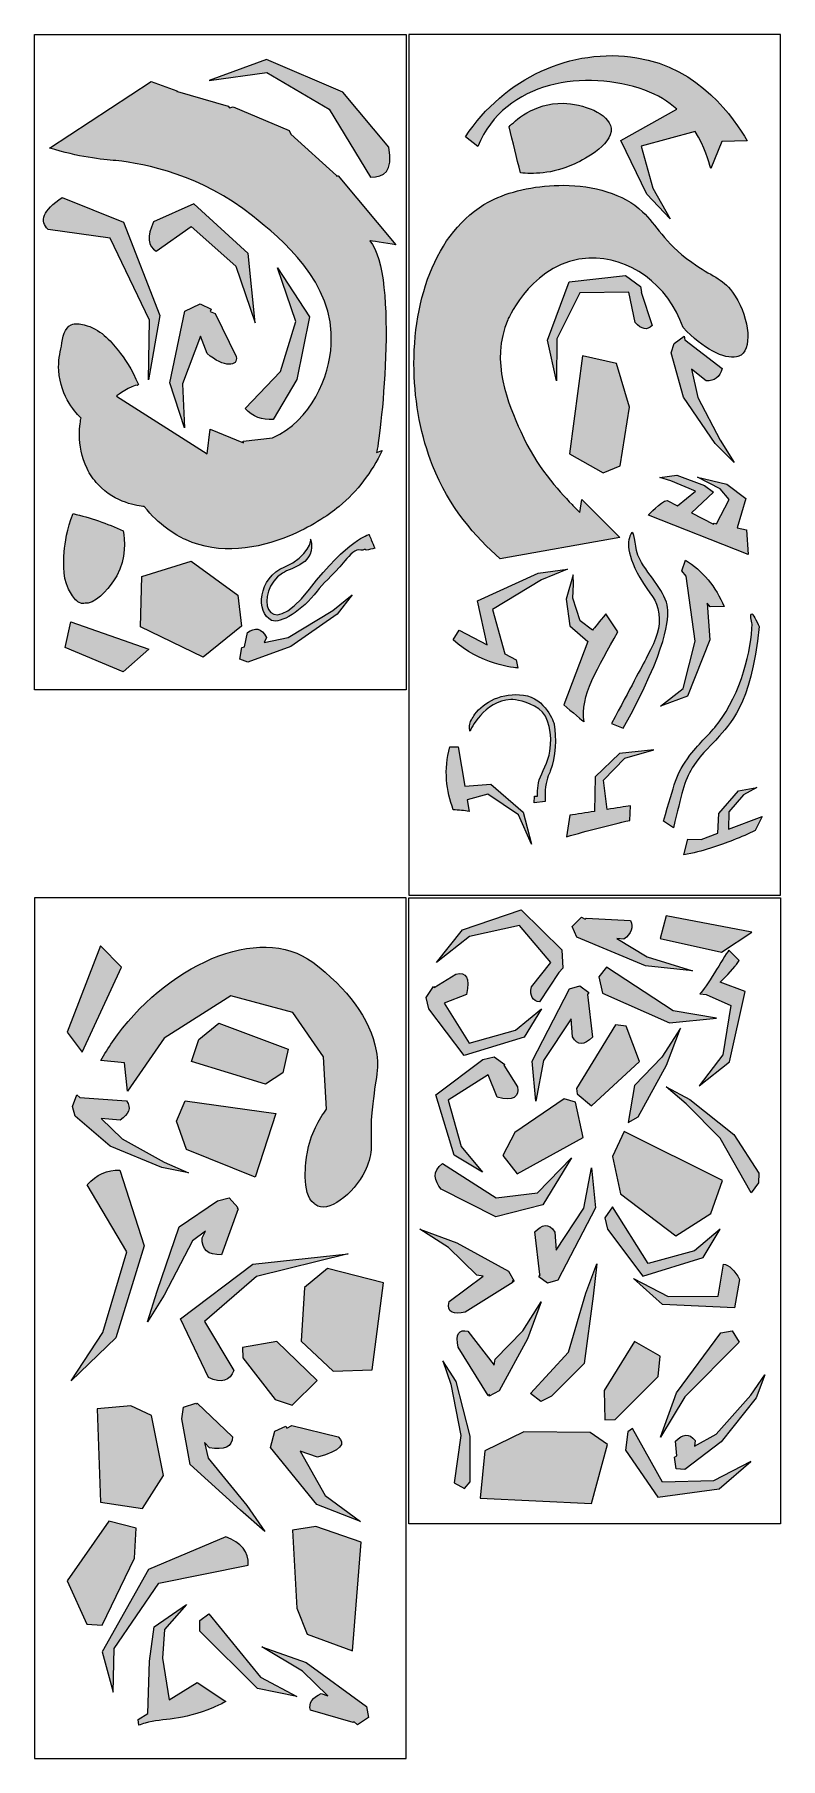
# Model space of a CAD drawing. Extents: x -33 to 44, y -91 to 85.
import ezdxf

# ---------------------------------------------------------------- set-up
doc = ezdxf.new("R2010")
doc.units = 0
doc.header["$MEASUREMENT"] = 0
for name, color, linetype in [('L1_BOTTOM_BODY02', 7, 'CONTINUOUS'), ('L1_BOTTOM_LEFTANT', 7, 'CONTINUOUS'), ('L1_BOTTOM_RIGHTANT', 7, 'CONTINUOUS'), ('L1_LEFT_LEG05', 7, 'CONTINUOUS'), ('L1_LEFT_LEG06', 7, 'CONTINUOUS'), ('L1_LEFT_LEG07', 7, 'CONTINUOUS'), ('L1_LEFT_LEG09', 7, 'CONTINUOUS'), ('L1_LEFT_LEG10', 7, 'CONTINUOUS'), ('L1_LEFT_LEG11', 7, 'CONTINUOUS'), ('L1_LEFT_LEG13', 7, 'CONTINUOUS'), ('L1_RIGHT_LEG01-LEG02', 7, 'CONTINUOUS'), ('L1_RIGHT_LEG17', 7, 'CONTINUOUS'), ('L1_TOP_BODY01', 7, 'CONTINUOUS'), ('L1_TOP_LEFTANT', 7, 'CONTINUOUS'), ('L1_TOP_RIGHTANT', 7, 'CONTINUOUS'), ('L2_HEAD01', 7, 'CONTINUOUS'), ('L2_LEFT_LEG01', 7, 'CONTINUOUS'), ('L2_LEFT_LEG02', 7, 'CONTINUOUS'), ('L2_LEFT_LEG03', 7, 'CONTINUOUS'), ('L2_LEFT_LEG04', 7, 'CONTINUOUS'), ('L2_LEFT_LEG05', 7, 'CONTINUOUS'), ('L2_RIGHT_LEG03', 7, 'CONTINUOUS'), ('L2_RIGHT_LEG04', 7, 'CONTINUOUS'), ('L2_RIGHT_LEG05', 7, 'CONTINUOUS'), ('L2_RIGHT_LEG06', 7, 'CONTINUOUS'), ('L2_RIGHT_LEG07', 7, 'CONTINUOUS'), ('L2_RIGHT_LEG08', 7, 'CONTINUOUS'), ('L2_RIGHT_LEG09', 7, 'CONTINUOUS'), ('L2_RIGHT_LEG10', 7, 'CONTINUOUS'), ('L2_RIGHT_LEG11', 7, 'CONTINUOUS'), ('L2_RIGHT_LEG12', 7, 'CONTINUOUS'), ('L2_RIGHT_LEG13', 7, 'CONTINUOUS'), ('L2_RIGHT_LEG14', 7, 'CONTINUOUS'), ('L2_RIGHT_LEG15', 7, 'CONTINUOUS'), ('L2_RIGHT_LEG16', 7, 'CONTINUOUS'), ('L2_SCALE01', 7, 'CONTINUOUS'), ('L2_SCALE06', 7, 'CONTINUOUS'), ('L2_SCALE07', 7, 'CONTINUOUS'), ('L2_SCALE08', 7, 'CONTINUOUS'), ('L2_SCALE09', 7, 'CONTINUOUS'), ('L2_SCALE10', 7, 'CONTINUOUS'), ('L2_SCALE11', 7, 'CONTINUOUS'), ('L2_SCALE12', 7, 'CONTINUOUS'), ('L2_SCALE13-HEAD02', 7, 'CONTINUOUS'), ('L3_HEAD02', 7, 'CONTINUOUS'), ('L3_RIGHT_LEG04', 7, 'CONTINUOUS'), ('L3_RIGHT_LEG05', 7, 'CONTINUOUS'), ('L3_RIGHT_LEG06', 7, 'CONTINUOUS'), ('L3_RIGHT_LEG07', 7, 'CONTINUOUS'), ('L3_RIGHT_LEG08', 7, 'CONTINUOUS'), ('L3_RIGHT_LEG09', 7, 'CONTINUOUS'), ('L3_RIGHT_LEG10', 7, 'CONTINUOUS'), ('L3_RIGHT_LEG11', 7, 'CONTINUOUS'), ('L3_RIGHT_LEG12', 7, 'CONTINUOUS'), ('L3_SCALE02', 7, 'CONTINUOUS'), ('L3_SCALE03', 7, 'CONTINUOUS'), ('L3_SCALE04', 7, 'CONTINUOUS'), ('L3_SCALE05', 7, 'CONTINUOUS'), ('L3_SCALE13', 7, 'CONTINUOUS'), ('L3_SCALE14', 7, 'CONTINUOUS'), ('L3_SCALE15', 7, 'CONTINUOUS'), ('L3_SCALE16', 7, 'CONTINUOUS'), ('L3_SCALE17', 7, 'CONTINUOUS'), ('L4_RIGHT_LEG04', 7, 'CONTINUOUS'), ('L4_RIGHT_LEG05', 7, 'CONTINUOUS'), ('L4_RIGHT_LEG06', 7, 'CONTINUOUS'), ('L4_RIGHT_LEG07', 7, 'CONTINUOUS'), ('L4_RIGHT_LEG08', 7, 'CONTINUOUS'), ('L4_RIGHT_LEG09', 7, 'CONTINUOUS'), ('L4_RIGHT_LEG10', 7, 'CONTINUOUS'), ('L4_RIGHT_LEG11', 7, 'CONTINUOUS'), ('L4_RIGHT_LEG12', 7, 'CONTINUOUS'), ('STOCK', 7, 'CONTINUOUS')]:
    doc.layers.add(name, color=color, linetype=linetype)

msp = doc.modelspace()

# ---------------------------------------------------------------- hatches: boundary and pattern name
at = {"layer": 'L1_BOTTOM_BODY02'}
h = msp.add_hatch(color=1, dxfattribs=at)
h.dxf.hatch_style = 2
edge = h.paths.add_edge_path()
edge.add_spline(control_points=[(8.06, 41.33), (9.74, 37.09), (12.43, 33.99), (14.97, 31.8), (14.97, 31.8), (27.19, 33.96), (27.19, 33.96), (27.19, 33.96), (23.33, 37.86), (23.33, 37.86), (23.33, 37.86), (23.1, 36.53), (23.1, 36.53), (22.83, 36.81), (22.57, 37.08), (22.32, 37.34), (20.87, 38.85), (18.7, 41.15), (17.07, 44.8), (15.8, 47.67), (13.91, 51.92), (15.75, 56.24), (15.87, 56.51), (18.44, 62.26), (24.02, 62.53), (28.14, 62.73), (32.15, 59.87), (33.67, 55.44), (35.71, 53.27), (37.91, 52.17), (39.15, 52.44), (39.15, 52.44), (39.15, 52.44), (39.15, 52.44), (39.15, 52.44), (39.15, 52.44), (39.15, 52.44), (39.15, 52.44), (39.15, 52.44), (39.15, 52.44), (39.32, 52.48), (39.47, 52.54), (39.6, 52.63), (40.85, 53.49), (40.33, 56.91), (38.73, 59.06), (37.64, 60.52), (36.62, 60.63), (34.56, 62.11), (31.63, 64.21), (30.99, 65.91), (29.54, 67.28), (27.55, 69.16), (24.49, 69.95), (21.46, 69.98), (18.85, 70), (16.26, 69.46), (14.36, 68.57), (8.54, 65.83), (6, 58.45), (6.16, 51.07), (6.24, 47.67), (6.89, 44.28), (8.06, 41.33)], knot_values=[0, 0, 0, 0, 1, 1, 1, 2, 2, 2, 3, 3, 3, 4, 4, 4, 5, 5, 5, 6, 6, 6, 7, 7, 7, 8, 8, 8, 9, 9, 9, 10, 10, 10, 11, 11, 11, 12, 12, 12, 13, 13, 13, 14, 14, 14, 15, 15, 15, 16, 16, 16, 17, 17, 17, 18, 18, 18, 19, 19, 19, 20, 20, 20, 21, 21, 21, 21], degree=3, periodic=1)
at = {"layer": 'L1_BOTTOM_LEFTANT'}
h = msp.add_hatch(color=1, dxfattribs=at)
h.dxf.hatch_style = 2
edge = h.paths.add_edge_path()
edge.add_spline(control_points=[(26.36, 14.96), (28.31, 18.59), (29.38, 20.63), (30.01, 21.83), (31, 23.7), (31.36, 24.73), (31.19, 26.17), (31.01, 27.75), (30.28, 28.08), (29.25, 29.87), (27.67, 32.62), (28.05, 33.94), (28.44, 34.49), (28.85, 34.41), (28.64, 32.87), (29.25, 31.74), (30.21, 29.98), (31.95, 28.32), (32.09, 26.78), (32.18, 25.73), (32.18, 22.78), (27.54, 14.46), (27.54, 14.46), (26.36, 14.96), (26.36, 14.96)], knot_values=[0, 0, 0, 0, 1, 1, 1, 2, 2, 2, 3, 3, 3, 4, 4, 4, 5, 5, 5, 6, 6, 6, 7, 7, 7, 8, 8, 8, 8], degree=3, periodic=1)
at = {"layer": 'L1_BOTTOM_RIGHTANT'}
h = msp.add_hatch(color=1, dxfattribs=at)
h.dxf.hatch_style = 2
edge = h.paths.add_edge_path()
edge.add_spline(control_points=[(32.68, 4.3), (33.54, 7.73), (33.78, 9.09), (34.61, 10.41), (35.65, 12.05), (36.84, 13.01), (37.17, 13.41), (38.36, 14.89), (40.61, 16.59), (41.46, 24.86), (41.19, 25.46), (40.78, 26.18), (40.72, 26.17), (40.41, 26.13), (40.73, 25.43), (40.73, 25.12), (40.73, 22.64), (39.58, 17.98), (37.25, 14.98), (36.33, 13.81), (35.47, 13.09), (34.38, 11.7), (32.87, 9.75), (32.85, 8.82), (31.67, 4.97), (31.67, 4.97), (32.68, 4.3), (32.68, 4.3)], knot_values=[0, 0, 0, 0, 1, 1, 1, 2, 2, 2, 3, 3, 3, 4, 4, 4, 5, 5, 5, 6, 6, 6, 7, 7, 7, 8, 8, 8, 9, 9, 9, 9], degree=3, periodic=1)
at = {"layer": 'L1_LEFT_LEG05'}
h = msp.add_hatch(color=1, dxfattribs=at)
h.dxf.hatch_style = 2
edge = h.paths.add_edge_path()
edge.add_spline(control_points=[(35.4, -12.68), (35.99, -12.16), (37.77, -9.02), (38.36, -8.21), (38.36, -8.21), (39.42, -9.27), (39.42, -9.27), (39.19, -9.6), (39.04, -9.82), (39, -9.87), (39, -9.87), (38.25, -10.7), (38.25, -10.7), (37.99, -10.98), (37.72, -11.25), (37.45, -11.51), (37.45, -11.51), (40.03, -12.46), (40.03, -12.46), (40.03, -12.46), (38.43, -19.63), (38.43, -19.63), (38.43, -19.63), (35.32, -22.09), (35.32, -22.09), (35.32, -22.09), (37.74, -18.93), (37.74, -18.93), (37.74, -18.93), (38.56, -13.89), (38.56, -13.89), (38.56, -13.89), (36.02, -12.76), (36.02, -12.76), (36.02, -12.76), (35.4, -12.68), (35.4, -12.68)], knot_values=[0, 0, 0, 0, 1, 1, 1, 2, 2, 2, 3, 3, 3, 4, 4, 4, 5, 5, 5, 6, 6, 6, 7, 7, 7, 8, 8, 8, 9, 9, 9, 10, 10, 10, 11, 11, 11, 12, 12, 12, 12], degree=3, periodic=1)
at = {"layer": 'L1_LEFT_LEG06'}
h = msp.add_hatch(color=1, dxfattribs=at)
h.dxf.hatch_style = 2
edge = h.paths.add_edge_path()
edge.add_spline(control_points=[(28.23, 5.04), (26.09, 4.57), (23.91, 3.99), (21.75, 3.38), (21.75, 3.38), (22.08, 5.57), (22.08, 5.57), (22.85, 5.69), (23.74, 5.83), (24.61, 5.97), (24.61, 5.97), (24.7, 9.5), (24.7, 9.5), (24.7, 9.5), (27.18, 11.88), (27.18, 11.88), (27.18, 11.88), (30.68, 12.26), (30.68, 12.26), (30.68, 12.26), (27.73, 11.42), (27.73, 11.42), (27.73, 11.42), (25.54, 9.17), (25.54, 9.17), (25.54, 9.17), (25.9, 6.17), (25.9, 6.17), (26.86, 6.32), (27.72, 6.45), (28.29, 6.54), (28.29, 6.54), (28.23, 5.04), (28.23, 5.04)], knot_values=[0, 0, 0, 0, 1, 1, 1, 2, 2, 2, 3, 3, 3, 4, 4, 4, 5, 5, 5, 6, 6, 6, 7, 7, 7, 8, 8, 8, 9, 9, 9, 10, 10, 10, 11, 11, 11, 11], degree=3, periodic=1)
at = {"layer": 'L1_LEFT_LEG07'}
h = msp.add_hatch(color=1, dxfattribs=at)
h.dxf.hatch_style = 2
edge = h.paths.add_edge_path()
edge.add_spline(control_points=[(27.01, 24.32), (25.01, 20.76), (23.08, 17.69), (23.55, 15.13), (23.55, 15.13), (22.21, 16.22), (21.47, 16.85), (21.47, 16.85), (23.93, 23.33), (23.93, 23.33), (23.93, 23.33), (22.1, 24.93), (22.1, 24.93), (22.1, 24.93), (21.73, 27.68), (21.73, 27.68), (21.73, 27.68), (22.43, 30.15), (22.43, 30.15), (22.43, 30.15), (22.46, 29.19), (22.46, 29.19), (22.46, 29.19), (22.41, 27.78), (22.41, 27.78), (22.41, 27.78), (23.16, 25.44), (23.16, 25.44), (23.16, 25.44), (24.41, 24.48), (24.41, 24.48), (24.6, 24.71), (25.12, 25.36), (25.78, 26.17), (25.78, 26.17), (27.01, 24.32), (27.01, 24.32)], knot_values=[0, 0, 0, 0, 1, 1, 1, 2, 2, 2, 3, 3, 3, 4, 4, 4, 5, 5, 5, 6, 6, 6, 7, 7, 7, 8, 8, 8, 9, 9, 9, 10, 10, 10, 11, 11, 11, 12, 12, 12, 12], degree=3, periodic=1)
at = {"layer": 'L1_LEFT_LEG09'}
h = msp.add_hatch(color=1, dxfattribs=at)
h.dxf.hatch_style = 2
edge = h.paths.add_edge_path()
edge.add_spline(control_points=[(38.81, 3.04), (39.62, 3.34), (40.36, 3.67), (41.04, 4.02), (41.04, 4.02), (41.76, 5.43), (41.76, 5.43), (41.76, 5.43), (38.33, 4.15), (38.33, 4.15), (38.33, 4.15), (38.36, 5.93), (38.36, 5.93), (38.36, 5.93), (39.85, 7.67), (39.85, 7.67), (39.85, 7.67), (41.22, 8.41), (41.22, 8.41), (41.22, 8.41), (39.35, 8.06), (39.35, 8.06), (39.35, 8.06), (37.33, 5.74), (37.33, 5.74), (37.33, 5.74), (37.23, 3.74), (37.23, 3.74), (37.23, 3.74), (35.52, 3.09), (35.52, 3.09), (35.52, 3.09), (34.17, 3.11), (34.17, 3.11), (34.17, 3.11), (33.75, 1.53), (33.75, 1.53), (35.65, 1.84), (37.4, 2.5), (38.81, 3.04)], knot_values=[0, 0, 0, 0, 1, 1, 1, 2, 2, 2, 3, 3, 3, 4, 4, 4, 5, 5, 5, 6, 6, 6, 7, 7, 7, 8, 8, 8, 9, 9, 9, 10, 10, 10, 11, 11, 11, 12, 12, 12, 13, 13, 13, 13], degree=3, periodic=1)
at = {"layer": 'L1_LEFT_LEG10'}
h = msp.add_hatch(color=1, dxfattribs=at)
h.dxf.hatch_style = 2
edge = h.paths.add_edge_path()
edge.add_spline(control_points=[(16.61, 21.45), (16.61, 21.45), (15.44, 22.06), (15.44, 22.06), (15.44, 22.06), (14.18, 26.61), (14.18, 26.61), (14.18, 26.61), (19.2, 29.65), (19.2, 29.65), (19.2, 29.65), (21.86, 30.73), (21.86, 30.73), (21.86, 30.73), (18.85, 30.32), (18.85, 30.32), (18.85, 30.32), (12.65, 27.51), (12.65, 27.51), (12.65, 27.51), (13.63, 23.01), (13.63, 23.01), (13.63, 23.01), (10.79, 24.5), (10.79, 24.5), (10.79, 24.5), (10.16, 23.52), (10.16, 23.52), (12.81, 21), (16.56, 20.64), (16.79, 20.62), (16.79, 20.62), (16.61, 21.45), (16.61, 21.45)], knot_values=[0, 0, 0, 0, 1, 1, 1, 2, 2, 2, 3, 3, 3, 4, 4, 4, 5, 5, 5, 6, 6, 6, 7, 7, 7, 8, 8, 8, 9, 9, 9, 10, 10, 10, 11, 11, 11, 11], degree=3, periodic=1)
at = {"layer": 'L1_LEFT_LEG11'}
h = msp.add_hatch(color=1, dxfattribs=at)
h.dxf.hatch_style = 2
edge = h.paths.add_edge_path()
edge.add_spline(control_points=[(10.17, 6.12), (10.73, 6.11), (11.28, 6.06), (11.81, 5.96), (11.81, 5.96), (11.6, 7.16), (11.6, 7.16), (11.6, 7.16), (13.72, 7.74), (13.72, 7.74), (13.72, 7.74), (16.83, 5.61), (16.83, 5.61), (16.83, 5.61), (18.19, 2.62), (18.19, 2.62), (18.19, 2.62), (17.33, 5.89), (17.33, 5.89), (17.33, 5.89), (14.01, 8.74), (14.01, 8.74), (14.01, 8.74), (11.36, 8.56), (11.36, 8.56), (11.36, 8.56), (10.67, 12.57), (10.67, 12.57), (10.67, 12.57), (9.82, 12.56), (9.82, 12.56), (9.16, 10.24), (9.48, 8.06), (10.17, 6.12)], knot_values=[0, 0, 0, 0, 1, 1, 1, 2, 2, 2, 3, 3, 3, 4, 4, 4, 5, 5, 5, 6, 6, 6, 7, 7, 7, 8, 8, 8, 9, 9, 9, 10, 10, 10, 11, 11, 11, 11], degree=3, periodic=1)
at = {"layer": 'L1_LEFT_LEG13'}
h = msp.add_hatch(color=1, dxfattribs=at)
h.dxf.hatch_style = 2
edge = h.paths.add_edge_path()
edge.add_spline(control_points=[(33.98, 30.02), (33.98, 30.02), (34.92, 23.38), (34.92, 23.38), (34.92, 23.38), (33.7, 18.52), (33.7, 18.52), (33.7, 18.52), (31.35, 16.73), (31.35, 16.73), (31.35, 16.73), (34.12, 17.76), (34.12, 17.76), (34.12, 17.76), (36.42, 23.5), (36.42, 23.5), (36.42, 23.5), (36.14, 27.25), (36.14, 27.25), (36.14, 27.25), (36.43, 26.88), (36.43, 26.88), (36.43, 26.88), (37.87, 26.9), (37.87, 26.9), (37.04, 28.92), (35.65, 30.6), (33.91, 31.67), (33.91, 31.67), (33.55, 30.57), (33.55, 30.57), (33.55, 30.57), (33.98, 30.02), (33.98, 30.02)], knot_values=[0, 0, 0, 0, 1, 1, 1, 2, 2, 2, 3, 3, 3, 4, 4, 4, 5, 5, 5, 6, 6, 6, 7, 7, 7, 8, 8, 8, 9, 9, 9, 10, 10, 10, 11, 11, 11, 11], degree=3, periodic=1)
at = {"layer": 'L1_RIGHT_LEG01-LEG02'}
h = msp.add_hatch(color=1, dxfattribs=at)
h.dxf.hatch_style = 2
edge = h.paths.add_edge_path()
edge.add_spline(control_points=[(32.04, 37.77), (31.4, 37.68), (30.13, 36.27), (30.13, 36.27), (30.13, 36.27), (40.33, 32.23), (40.33, 32.23), (40.33, 32.23), (40.17, 34.75), (40.17, 34.75), (40.17, 34.75), (39.2, 34.95), (39.2, 34.95), (39.2, 34.95), (40.1, 37.96), (40.1, 37.96), (40.1, 37.96), (38.15, 39.41), (38.15, 39.41), (38.15, 39.41), (35.16, 40.13), (35.16, 40.13), (35.16, 40.13), (37.45, 38.96), (37.45, 38.96), (37.45, 38.96), (38.39, 37.84), (38.39, 37.84), (38.39, 37.84), (37.1, 35.37), (37.1, 35.37), (37.1, 35.37), (36.85, 35.42), (36.85, 35.42), (36.85, 35.42), (36.79, 35.33), (36.79, 35.33), (36.79, 35.33), (34.55, 36.48), (34.55, 36.48), (34.55, 36.48), (36.78, 38.62), (36.78, 38.62), (36.78, 38.62), (35.87, 39.29), (35.87, 39.29), (35.87, 39.29), (33.02, 40.36), (33.02, 40.36), (33.02, 40.36), (31.29, 40.12), (31.29, 40.12), (31.29, 40.12), (32.42, 39.76), (32.42, 39.76), (32.42, 39.76), (34.93, 38.72), (34.93, 38.72), (34.93, 38.72), (33.12, 37.22), (33.12, 37.22), (33.12, 37.22), (32.04, 37.77), (32.04, 37.77)], knot_values=[0, 0, 0, 0, 1, 1, 1, 2, 2, 2, 3, 3, 3, 4, 4, 4, 5, 5, 5, 6, 6, 6, 7, 7, 7, 8, 8, 8, 9, 9, 9, 10, 10, 10, 11, 11, 11, 12, 12, 12, 13, 13, 13, 14, 14, 14, 15, 15, 15, 16, 16, 16, 17, 17, 17, 18, 18, 18, 19, 19, 19, 20, 20, 20, 21, 21, 21, 21], degree=3, periodic=1)
at = {"layer": 'L1_RIGHT_LEG17'}
h = msp.add_hatch(color=1, dxfattribs=at)
h.dxf.hatch_style = 2
edge = h.paths.add_edge_path()
edge.add_spline(control_points=[(-21.98, -87.48), (-21.78, -87.39), (-21.57, -87.32), (-21.35, -87.26), (-19.43, -86.73), (-17.64, -87.06), (-14.33, -85.65), (-13.85, -85.44), (-13.44, -85.24), (-13.08, -85.05), (-13.08, -85.05), (-16, -83.1), (-16, -83.1), (-16, -83.1), (-18.87, -84.89), (-18.87, -84.89), (-18.87, -84.89), (-19.57, -80.6), (-19.57, -80.6), (-19.57, -80.6), (-19.37, -77.67), (-19.37, -77.67), (-19.37, -77.67), (-17.1, -75.13), (-17.1, -75.13), (-17.1, -75.13), (-20.4, -77.42), (-20.4, -77.42), (-20.4, -77.42), (-20.9, -80.91), (-20.9, -80.91), (-20.9, -80.91), (-21.06, -86.26), (-21.06, -86.26), (-21.06, -86.26), (-22.05, -86.88), (-22.05, -86.88), (-22.05, -86.88), (-21.98, -87.48), (-21.98, -87.48)], knot_values=[0, 0, 0, 0, 1, 1, 1, 2, 2, 2, 3, 3, 3, 4, 4, 4, 5, 5, 5, 6, 6, 6, 7, 7, 7, 8, 8, 8, 9, 9, 9, 10, 10, 10, 11, 11, 11, 12, 12, 12, 13, 13, 13, 13], degree=3, periodic=1)
at = {"layer": 'L1_TOP_BODY01'}
h = msp.add_hatch(color=1, dxfattribs=at)
h.dxf.hatch_style = 2
edge = h.paths.add_edge_path()
edge.add_spline(control_points=[(-26.15, 39.39), (-24.36, 37.47), (-22.06, 37.2), (-21.43, 37.14), (-19.91, 35.22), (-18.3, 34.25), (-17.2, 33.75), (-13.66, 32.15), (-9.8, 32.81), (-6.64, 34.11), (-4.48, 35), (-2.66, 36.19), (-1.5, 37.15), (0.38, 38.7), (1.84, 40.66), (2.91, 42.86), (2.91, 42.86), (2.33, 42.67), (2.33, 42.67), (2.32, 42.67), (2.32, 42.67), (2.32, 42.67), (2.63, 43.39), (4.73, 60.78), (1.63, 64.31), (1.63, 64.31), (3.34, 64.07), (4.31, 63.91), (4.31, 63.91), (-1.59, 70.96), (-1.59, 70.96), (-1.59, 70.96), (-1.81, 70.94), (-1.81, 70.94), (-1.81, 70.94), (-1.78, 70.98), (-1.78, 70.98), (-1.78, 70.98), (-6.44, 75.2), (-6.44, 75.2), (-6.44, 75.2), (-6.62, 75.6), (-6.62, 75.6), (-6.62, 75.6), (-12.35, 77.99), (-12.35, 77.99), (-12.35, 77.99), (-12.71, 77.89), (-12.71, 77.89), (-12.71, 77.89), (-12.86, 78.07), (-12.86, 78.07), (-12.86, 78.07), (-18.03, 79.56), (-18.03, 79.56), (-18.03, 79.56), (-18.05, 79.55), (-18.05, 79.55), (-18.05, 79.55), (-18.09, 79.65), (-18.09, 79.65), (-18.09, 79.65), (-20.72, 80.59), (-20.72, 80.59), (-20.72, 80.59), (-20.72, 80.59), (-20.72, 80.59), (-20.72, 80.59), (-31.1, 73.79), (-31.1, 73.79), (-28.2, 72.88), (-25.71, 72.61), (-24.34, 72.51), (-21.25, 72.17), (-15.58, 71.06), (-10.35, 66.85), (-7.43, 64.51), (-1.94, 60.1), (-2.31, 53.72), (-2.49, 50.4), (-4.31, 45.96), (-8.3, 44.16), (-8.3, 44.16), (-11.3, 43.81), (-11.3, 43.81), (-11.3, 43.81), (-11.27, 43.64), (-11.27, 43.64), (-11.27, 43.64), (-14.68, 45.04), (-14.68, 45.04), (-14.68, 45.04), (-15, 42.53), (-15, 42.53), (-15, 42.53), (-24.25, 48.43), (-24.25, 48.43), (-24.25, 48.43), (-22.74, 49.58), (-22.09, 49.54), (-22.09, 49.54), (-22.11, 49.55), (-22.11, 49.55), (-22.08, 49.57), (-22.05, 49.58), (-22.02, 49.6), (-22.68, 51.19), (-23.48, 52.34), (-24.07, 53.06), (-24.92, 54.11), (-25.93, 55.33), (-27.57, 55.71), (-28.06, 55.82), (-28.49, 55.92), (-28.9, 55.71), (-29.55, 55.39), (-29.82, 54.5), (-29.88, 53.52), (-30.08, 52.82), (-30.23, 51.99), (-30.17, 51.04), (-30, 48.28), (-28.3, 46.57), (-27.89, 46.18), (-27.95, 45.91), (-28.47, 43.42), (-27.28, 41.01), (-27, 40.46), (-26.64, 39.91), (-26.15, 39.39)], knot_values=[0, 0, 0, 0, 1, 1, 1, 2, 2, 2, 3, 3, 3, 4, 4, 4, 5, 5, 5, 6, 6, 6, 7, 7, 7, 8, 8, 8, 9, 9, 9, 10, 10, 10, 11, 11, 11, 12, 12, 12, 13, 13, 13, 14, 14, 14, 15, 15, 15, 16, 16, 16, 17, 17, 17, 18, 18, 18, 19, 19, 19, 20, 20, 20, 21, 21, 21, 22, 22, 22, 23, 23, 23, 24, 24, 24, 25, 25, 25, 26, 26, 26, 27, 27, 27, 28, 28, 28, 29, 29, 29, 30, 30, 30, 31, 31, 31, 32, 32, 32, 33, 33, 33, 34, 34, 34, 35, 35, 35, 36, 36, 36, 37, 37, 37, 38, 38, 38, 39, 39, 39, 40, 40, 40, 41, 41, 41, 42, 42, 42, 43, 43, 43, 43], degree=3, periodic=1)
at = {"layer": 'L1_TOP_LEFTANT'}
h = msp.add_hatch(color=1, dxfattribs=at)
h.dxf.hatch_style = 2
edge = h.paths.add_edge_path()
edge.add_spline(control_points=[(19.57, 6.98), (19.57, 6.98), (19.54, 7.73), (19.57, 8.14), (19.63, 9.12), (19.97, 9.78), (20.09, 10.09), (20.66, 11.5), (20.73, 13.56), (20.49, 14.86), (20.46, 15.01), (19.64, 17.54), (17.36, 17.86), (15.22, 18.15), (13.26, 17.16), (12.39, 15.89), (12.13, 15.51), (11.85, 15.12), (11.84, 14.72), (11.83, 14.51), (11.84, 14.32), (11.88, 14.18), (11.93, 14.29), (13.28, 17.25), (16.07, 17.4), (16.46, 17.42), (17.79, 17.23), (18.92, 16.44), (20, 15.69), (20.31, 13.86), (20.05, 12.13), (19.89, 10.98), (19.21, 9.98), (18.97, 9.18), (18.75, 8.45), (18.8, 7.53), (18.8, 7.53), (18.8, 7.53), (18.48, 7.51), (18.48, 7.51), (18.48, 7.51), (18.44, 6.84), (18.44, 6.84), (18.44, 6.84), (19.57, 6.98), (19.57, 6.98)], knot_values=[0, 0, 0, 0, 1, 1, 1, 2, 2, 2, 3, 3, 3, 4, 4, 4, 5, 5, 5, 6, 6, 6, 7, 7, 7, 8, 8, 8, 9, 9, 9, 10, 10, 10, 11, 11, 11, 12, 12, 12, 13, 13, 13, 14, 14, 14, 15, 15, 15, 15], degree=3, periodic=1)
at = {"layer": 'L1_TOP_RIGHTANT'}
h = msp.add_hatch(color=1, dxfattribs=at)
h.dxf.hatch_style = 2
edge = h.paths.add_edge_path()
edge.add_spline(control_points=[(1.57, 34.27), (1.57, 34.27), (-0.56, 33.82), (-4.54, 28.69), (-9.14, 22.76), (-10.16, 28.52), (-7.3, 30.33), (-6.32, 30.94), (-3.81, 31.25), (-4.41, 33.81), (-4.3, 33.83), (-4.57, 32), (-7.06, 30.98), (-9.84, 29.83), (-10.02, 26.27), (-8.4, 25.5), (-7.54, 25.08), (-5.23, 26.51), (-3.76, 28.48), (-3.17, 29.28), (-2.37, 29.85), (-0.93, 31.57), (-0.39, 32.22), (0.16, 32.85), (0.73, 32.68), (0.99, 32.6), (1.19, 32.89), (1.28, 32.67), (1.58, 32.74), (1.87, 32.81), (2.16, 32.88), (2.03, 33.15), (1.91, 33.43), (1.79, 33.72), (1.71, 33.91), (1.64, 34.09), (1.57, 34.27)], knot_values=[0, 0, 0, 0, 1, 1, 1, 2, 2, 2, 3, 3, 3, 4, 4, 4, 5, 5, 5, 6, 6, 6, 7, 7, 7, 8, 8, 8, 9, 9, 9, 10, 10, 10, 11, 11, 11, 12, 12, 12, 12], degree=3, periodic=1)
at = {"layer": 'L2_HEAD01'}
h = msp.add_hatch(color=7, dxfattribs=at)
h.dxf.hatch_style = 2
edge = h.paths.add_edge_path()
edge.add_spline(control_points=[(-28.87, 28.17), (-28.59, 27.75), (-28.35, 27.39), (-27.91, 27.25), (-27.86, 27.24), (-27.82, 27.23), (-27.77, 27.23), (-27.57, 27.24), (-27.37, 27.25), (-27.17, 27.25), (-26.05, 27.53), (-24.84, 28.96), (-24.24, 30.05), (-23.23, 31.88), (-23.41, 33.76), (-23.57, 34.65), (-25.22, 35.42), (-26.94, 35.99), (-28.71, 36.42), (-29.33, 34.81), (-29.53, 33.43), (-29.6, 32.5), (-29.7, 31.15), (-29.81, 29.56), (-28.87, 28.17)], knot_values=[0, 0, 0, 0, 1, 1, 1, 2, 2, 2, 3, 3, 3, 4, 4, 4, 5, 5, 5, 6, 6, 6, 7, 7, 7, 8, 8, 8, 8], degree=3, periodic=1)
at = {"layer": 'L2_LEFT_LEG01'}
h = msp.add_hatch(color=7, dxfattribs=at)
h.dxf.hatch_style = 2
edge = h.paths.add_edge_path()
edge.add_spline(control_points=[(-27.25, -32.22), (-27.25, -32.22), (-23.2, -39.07), (-23.2, -39.07), (-23.2, -39.07), (-25.66, -47.33), (-25.66, -47.33), (-25.66, -47.33), (-28.91, -52.25), (-28.91, -52.25), (-28.91, -52.25), (-24.35, -47.86), (-24.35, -47.86), (-24.35, -47.86), (-21.45, -38.46), (-21.45, -38.46), (-21.45, -38.46), (-23.91, -30.72), (-23.91, -30.72), (-25.21, -30.69), (-26.34, -31.14), (-27.25, -32.22)], knot_values=[0, 0, 0, 0, 1, 1, 1, 2, 2, 2, 3, 3, 3, 4, 4, 4, 5, 5, 5, 6, 6, 6, 7, 7, 7, 7], degree=3, periodic=1)
at = {"layer": 'L2_LEFT_LEG02'}
h = msp.add_hatch(color=7, dxfattribs=at)
h.dxf.hatch_style = 2
edge = h.paths.add_edge_path()
edge.add_spline(control_points=[(-31.24, 65.46), (-31.24, 65.46), (-24.92, 64.59), (-24.92, 64.59), (-24.92, 64.59), (-20.89, 56.2), (-20.89, 56.2), (-20.89, 56.2), (-21, 50.08), (-21, 50.08), (-21, 50.08), (-19.83, 56.66), (-19.83, 56.66), (-19.83, 56.66), (-23.54, 66.22), (-23.54, 66.22), (-23.54, 66.22), (-29.83, 68.74), (-29.83, 68.74), (-31.76, 67.4), (-32.22, 66.31), (-31.24, 65.46)], knot_values=[0, 0, 0, 0, 1, 1, 1, 2, 2, 2, 3, 3, 3, 4, 4, 4, 5, 5, 5, 6, 6, 6, 7, 7, 7, 7], degree=3, periodic=1)
at = {"layer": 'L2_LEFT_LEG03'}
h = msp.add_hatch(color=7, dxfattribs=at)
h.dxf.hatch_style = 2
edge = h.paths.add_edge_path()
edge.add_spline(control_points=[(-14.86, -51.93), (-13.51, -52.55), (-12.67, -52.25), (-12.27, -51.19), (-12.27, -51.19), (-15.28, -46.2), (-15.28, -46.2), (-15.28, -46.2), (-9.94, -41.59), (-9.94, -41.59), (-9.94, -41.59), (-0.58, -39.28), (-0.58, -39.28), (-0.58, -39.28), (-10.33, -40.34), (-10.33, -40.34), (-10.33, -40.34), (-17.71, -45.92), (-17.71, -45.92), (-17.71, -45.92), (-14.86, -51.93), (-14.86, -51.93)], knot_values=[0, 0, 0, 0, 1, 1, 1, 2, 2, 2, 3, 3, 3, 4, 4, 4, 5, 5, 5, 6, 6, 6, 7, 7, 7, 7], degree=3, periodic=1)
at = {"layer": 'L2_LEFT_LEG04'}
h = msp.add_hatch(color=7, dxfattribs=at)
h.dxf.hatch_style = 2
edge = h.paths.add_edge_path()
edge.add_spline(control_points=[(-20.2, 63.26), (-21.09, 63.75), (-21.14, 64.77), (-20.48, 66.23), (-20.48, 66.23), (-16.35, 68.1), (-16.35, 68.1), (-16.35, 68.1), (-10.79, 63), (-10.79, 63), (-10.79, 63), (-10.08, 55.92), (-10.08, 55.92), (-10.08, 55.92), (-12.06, 61.73), (-12.06, 61.73), (-12.06, 61.73), (-16.63, 65.77), (-16.63, 65.77), (-16.63, 65.77), (-20.2, 63.26), (-20.2, 63.26)], knot_values=[0, 0, 0, 0, 1, 1, 1, 2, 2, 2, 3, 3, 3, 4, 4, 4, 5, 5, 5, 6, 6, 6, 7, 7, 7, 7], degree=3, periodic=1)
at = {"layer": 'L2_LEFT_LEG05'}
h = msp.add_hatch(color=7, dxfattribs=at)
h.dxf.hatch_style = 2
edge = h.paths.add_edge_path()
edge.add_spline(control_points=[(37.82, -40.32), (37.82, -40.32), (37.25, -43.59), (37.25, -43.59), (37.25, -43.59), (32.15, -43.65), (32.15, -43.65), (32.15, -43.65), (28.62, -41.81), (28.62, -41.81), (28.62, -41.81), (31.58, -44.45), (31.58, -44.45), (31.58, -44.45), (38.92, -44.79), (38.92, -44.79), (38.92, -44.79), (39.44, -41.88), (39.44, -41.88), (39.01, -40.99), (38.33, -40.39), (37.82, -40.32)], knot_values=[0, 0, 0, 0, 1, 1, 1, 2, 2, 2, 3, 3, 3, 4, 4, 4, 5, 5, 5, 6, 6, 6, 7, 7, 7, 7], degree=3, periodic=1)
at = {"layer": 'L2_RIGHT_LEG03'}
h = msp.add_hatch(color=1, dxfattribs=at)
h.dxf.hatch_style = 2
edge = h.paths.add_edge_path()
edge.add_spline(control_points=[(36.5, 71.69), (36.5, 71.69), (37.64, 74.46), (37.64, 74.46), (37.64, 74.46), (40.22, 74.53), (40.22, 74.53), (38.89, 76.83), (35.39, 81.98), (28.94, 83.03), (22.26, 84.11), (15.38, 80.94), (11.43, 74.95), (11.43, 74.95), (12.7, 73.96), (12.7, 73.96), (15.45, 80.73), (23.74, 81.87), (29.76, 79.71), (31.09, 79.23), (32.17, 78.53), (33.03, 77.75), (33.03, 77.75), (27.31, 74.56), (27.31, 74.56), (27.31, 74.56), (29.96, 69.06), (29.96, 69.06), (29.96, 69.06), (32.34, 66.54), (32.34, 66.54), (32.34, 66.54), (30.59, 69.68), (30.59, 69.68), (30.59, 69.68), (29.4, 73.99), (29.4, 73.99), (29.4, 73.99), (34.91, 75.49), (34.91, 75.49), (35.88, 73.93), (36.31, 72.42), (36.5, 71.69)], knot_values=[0, 0, 0, 0, 1, 1, 1, 2, 2, 2, 3, 3, 3, 4, 4, 4, 5, 5, 5, 6, 6, 6, 7, 7, 7, 8, 8, 8, 9, 9, 9, 10, 10, 10, 11, 11, 11, 12, 12, 12, 13, 13, 13, 14, 14, 14, 14], degree=3, periodic=1)
at = {"layer": 'L2_RIGHT_LEG04'}
h = msp.add_hatch(color=7, dxfattribs=at)
h.dxf.hatch_style = 2
edge = h.paths.add_edge_path()
edge.add_spline(control_points=[(14.87, -53.27), (14.87, -53.27), (17.77, -47.97), (17.77, -47.97), (17.77, -47.97), (19.17, -44.19), (19.17, -44.19), (19.17, -44.19), (17.28, -47.14), (17.28, -47.14), (17.28, -47.14), (14.47, -50.04), (14.47, -50.04), (14.47, -50.04), (14.37, -50.66), (14.37, -50.66), (14.37, -50.66), (11.66, -47.18), (11.66, -47.18), (10.74, -46.97), (10.37, -47.46), (10.69, -48.83), (10.69, -48.83), (13.75, -53.75), (13.75, -53.75), (13.75, -53.75), (13.87, -53.65), (13.87, -53.65), (13.87, -53.65), (13.83, -53.84), (13.83, -53.84), (13.83, -53.84), (14.87, -53.27), (14.87, -53.27)], knot_values=[0, 0, 0, 0, 1, 1, 1, 2, 2, 2, 3, 3, 3, 4, 4, 4, 5, 5, 5, 6, 6, 6, 7, 7, 7, 8, 8, 8, 9, 9, 9, 10, 10, 10, 11, 11, 11, 11], degree=3, periodic=1)
at = {"layer": 'L2_RIGHT_LEG05'}
h = msp.add_hatch(color=7, dxfattribs=at)
h.dxf.hatch_style = 2
edge = h.paths.add_edge_path()
edge.add_spline(control_points=[(37.05, -57.7), (37.05, -57.7), (34.84, -58.93), (34.84, -58.93), (34.84, -58.93), (34.91, -58.36), (34.91, -58.36), (34.3, -57.57), (33.63, -57.68), (32.91, -58.42), (32.91, -58.42), (33.03, -59.94), (33.03, -59.94), (33.03, -59.94), (32.79, -60.07), (32.79, -60.07), (32.79, -60.07), (32.96, -61.26), (32.96, -61.26), (32.96, -61.26), (33.84, -61.34), (33.84, -61.34), (33.84, -61.34), (37.56, -58.51), (37.56, -58.51), (37.56, -58.51), (41.15, -53.98), (41.15, -53.98), (41.15, -53.98), (42.04, -51.63), (42.04, -51.63), (42.04, -51.63), (40.61, -53.73), (40.61, -53.73), (40.61, -53.73), (37.05, -57.7), (37.05, -57.7)], knot_values=[0, 0, 0, 0, 1, 1, 1, 2, 2, 2, 3, 3, 3, 4, 4, 4, 5, 5, 5, 6, 6, 6, 7, 7, 7, 8, 8, 8, 9, 9, 9, 10, 10, 10, 11, 11, 11, 12, 12, 12, 12], degree=3, periodic=1)
at = {"layer": 'L2_RIGHT_LEG06'}
h = msp.add_hatch(color=7, dxfattribs=at)
h.dxf.hatch_style = 2
edge = h.paths.add_edge_path()
edge.add_spline(control_points=[(-24.92, -28.26), (-24.92, -28.26), (-19.62, -30.43), (-19.62, -30.43), (-19.62, -30.43), (-16.91, -30.99), (-16.91, -30.99), (-16.91, -30.99), (-19.39, -29.89), (-19.39, -29.89), (-19.39, -29.89), (-23.69, -27.51), (-23.69, -27.51), (-23.69, -27.51), (-25.82, -25.44), (-25.82, -25.44), (-25.82, -25.44), (-23.9, -25.59), (-23.9, -25.59), (-23, -25.01), (-22.72, -24.37), (-23.23, -23.64), (-23.23, -23.64), (-28.03, -23.28), (-28.03, -23.28), (-28.03, -23.28), (-28.31, -23.01), (-28.31, -23.01), (-28.31, -23.01), (-28.75, -24.21), (-28.75, -24.21), (-28.75, -24.21), (-28.48, -25.18), (-28.48, -25.18), (-28.48, -25.18), (-24.92, -28.26), (-24.92, -28.26)], knot_values=[0, 0, 0, 0, 1, 1, 1, 2, 2, 2, 3, 3, 3, 4, 4, 4, 5, 5, 5, 6, 6, 6, 7, 7, 7, 8, 8, 8, 9, 9, 9, 10, 10, 10, 11, 11, 11, 12, 12, 12, 12], degree=3, periodic=1)
at = {"layer": 'L2_RIGHT_LEG07'}
h = msp.add_hatch(color=7, dxfattribs=at)
h.dxf.hatch_style = 2
edge = h.paths.add_edge_path()
edge.add_spline(control_points=[(-20.09, -43.08), (-20.09, -43.08), (-21.09, -46.24), (-21.09, -46.24), (-21.09, -46.24), (-19.4, -43.5), (-19.4, -43.5), (-19.4, -43.5), (-16.5, -37.93), (-16.5, -37.93), (-16.5, -37.93), (-15.18, -36.97), (-15.18, -36.97), (-15.18, -36.97), (-15.51, -37.65), (-15.51, -37.65), (-15.56, -38.82), (-14.93, -39.42), (-13.52, -39.36), (-13.52, -39.36), (-11.81, -34.68), (-11.81, -34.68), (-11.81, -34.68), (-11.92, -34.59), (-11.92, -34.59), (-11.92, -34.59), (-11.86, -34.55), (-11.86, -34.55), (-11.86, -34.55), (-12.74, -33.53), (-12.74, -33.53), (-12.74, -33.53), (-13.92, -33.87), (-13.92, -33.87), (-13.92, -33.87), (-17.84, -36.5), (-17.84, -36.5), (-17.84, -36.5), (-20.09, -43.08), (-20.09, -43.08)], knot_values=[0, 0, 0, 0, 1, 1, 1, 2, 2, 2, 3, 3, 3, 4, 4, 4, 5, 5, 5, 6, 6, 6, 7, 7, 7, 8, 8, 8, 9, 9, 9, 10, 10, 10, 11, 11, 11, 12, 12, 12, 13, 13, 13, 13], degree=3, periodic=1)
at = {"layer": 'L2_RIGHT_LEG08'}
h = msp.add_hatch(color=7, dxfattribs=at)
h.dxf.hatch_style = 2
edge = h.paths.add_edge_path()
edge.add_spline(control_points=[(-9.42, -79.46), (-9.42, -79.46), (-5.24, -81.93), (-5.24, -81.93), (-5.24, -81.93), (-2.67, -84.45), (-2.67, -84.45), (-2.67, -84.45), (-3.35, -84.22), (-3.35, -84.22), (-4.22, -84.64), (-4.64, -85.19), (-4.43, -85.94), (-4.43, -85.94), (-0.06, -87.19), (-0.06, -87.19), (-0.06, -87.19), (0.05, -87.12), (0.05, -87.12), (0.05, -87.12), (0.37, -87.42), (0.37, -87.42), (0.37, -87.42), (1.51, -86.69), (1.51, -86.69), (1.51, -86.69), (1.31, -85.54), (1.31, -85.54), (1.31, -85.54), (-4.86, -81.07), (-4.86, -81.07), (-4.86, -81.07), (-9.42, -79.46), (-9.42, -79.46)], knot_values=[0, 0, 0, 0, 1, 1, 1, 2, 2, 2, 3, 3, 3, 4, 4, 4, 5, 5, 5, 6, 6, 6, 7, 7, 7, 8, 8, 8, 9, 9, 9, 10, 10, 10, 11, 11, 11, 11], degree=3, periodic=1)
at = {"layer": 'L2_RIGHT_LEG09'}
h = msp.add_hatch(color=7, dxfattribs=at)
h.dxf.hatch_style = 2
edge = h.paths.add_edge_path()
edge.add_spline(control_points=[(19.41, -19.52), (19.41, -19.52), (22.24, -15.23), (22.24, -15.23), (22.24, -15.23), (22.37, -17.1), (22.37, -17.1), (22.87, -17.98), (23.56, -17.99), (24.42, -17.12), (24.42, -17.12), (23.91, -12.75), (23.91, -12.75), (23.91, -12.75), (23.89, -12.74), (23.89, -12.74), (23.89, -12.74), (24.02, -12.54), (24.02, -12.54), (24.02, -12.54), (23.11, -11.88), (23.11, -11.88), (23.11, -11.88), (22.05, -12.19), (22.05, -12.19), (22.05, -12.19), (18.23, -19.57), (18.23, -19.57), (18.23, -19.57), (18.62, -23.65), (18.62, -23.65), (18.62, -23.65), (19.41, -19.52), (19.41, -19.52)], knot_values=[0, 0, 0, 0, 1, 1, 1, 2, 2, 2, 3, 3, 3, 4, 4, 4, 5, 5, 5, 6, 6, 6, 7, 7, 7, 8, 8, 8, 9, 9, 9, 10, 10, 10, 11, 11, 11, 11], degree=3, periodic=1)
at = {"layer": 'L2_RIGHT_LEG10'}
h = msp.add_hatch(color=7, dxfattribs=at)
h.dxf.hatch_style = 2
edge = h.paths.add_edge_path()
edge.add_spline(control_points=[(-17.3, 45.2), (-17.3, 45.2), (-17.52, 49.68), (-17.52, 49.68), (-17.52, 49.68), (-15.66, 54.54), (-15.66, 54.54), (-15.66, 54.54), (-15, 52.78), (-15, 52.78), (-13.26, 51.29), (-11.78, 51.45), (-12.03, 52.47), (-12.03, 52.47), (-14.16, 56.86), (-14.16, 56.86), (-14.16, 56.86), (-14.69, 57.07), (-14.69, 57.07), (-14.69, 57.07), (-14.6, 57.3), (-14.6, 57.3), (-14.6, 57.3), (-15.72, 57.85), (-15.72, 57.85), (-15.72, 57.85), (-17.28, 57.11), (-17.28, 57.11), (-17.28, 57.11), (-18.8, 49.77), (-18.8, 49.77), (-18.8, 49.77), (-17.3, 45.2), (-17.3, 45.2)], knot_values=[0, 0, 0, 0, 1, 1, 1, 2, 2, 2, 3, 3, 3, 4, 4, 4, 5, 5, 5, 6, 6, 6, 7, 7, 7, 8, 8, 8, 9, 9, 9, 10, 10, 10, 11, 11, 11, 11], degree=3, periodic=1)
at = {"layer": 'L2_RIGHT_LEG11'}
h = msp.add_hatch(color=7, dxfattribs=at)
h.dxf.hatch_style = 2
edge = h.paths.add_edge_path()
edge.add_spline(control_points=[(17.43, -17.13), (17.43, -17.13), (19.18, -14.23), (19.18, -14.23), (19.18, -14.23), (16.55, -16.42), (16.55, -16.42), (16.55, -16.42), (11.8, -17.74), (11.8, -17.74), (11.8, -17.74), (9.24, -13.65), (9.24, -13.65), (9.24, -13.65), (11.52, -12.74), (11.52, -12.74), (11.89, -11.04), (11.49, -10.41), (10.44, -10.68), (10.44, -10.68), (8.23, -12.04), (8.23, -12.04), (8.23, -12.04), (8.16, -11.94), (8.16, -11.94), (8.16, -11.94), (7.39, -13.06), (7.39, -13.06), (7.39, -13.06), (7.66, -14.22), (7.66, -14.22), (7.66, -14.22), (11.28, -19.01), (11.28, -19.01), (11.28, -19.01), (17.43, -17.13), (17.43, -17.13)], knot_values=[0, 0, 0, 0, 1, 1, 1, 2, 2, 2, 3, 3, 3, 4, 4, 4, 5, 5, 5, 6, 6, 6, 7, 7, 7, 8, 8, 8, 9, 9, 9, 10, 10, 10, 11, 11, 11, 12, 12, 12, 12], degree=3, periodic=1)
at = {"layer": 'L2_RIGHT_LEG12'}
h = msp.add_hatch(color=7, dxfattribs=at)
h.dxf.hatch_style = 2
edge = h.paths.add_edge_path()
edge.add_spline(control_points=[(19.82, 54.16), (19.82, 54.16), (20.73, 49.99), (20.73, 49.99), (20.73, 49.99), (20.78, 54.3), (20.78, 54.3), (20.78, 54.3), (23.13, 58.97), (23.13, 58.97), (23.13, 58.97), (28.11, 59.05), (28.11, 59.05), (28.11, 59.05), (28.78, 55.96), (28.78, 55.96), (29.42, 55.22), (30, 55.12), (30.51, 55.63), (30.51, 55.63), (29.4, 59.07), (29.4, 59.07), (29.4, 59.07), (29.42, 59.07), (29.42, 59.07), (29.42, 59.07), (29.33, 59.64), (29.33, 59.64), (29.33, 59.64), (27.8, 60.76), (27.8, 60.76), (27.8, 60.76), (22.01, 60.12), (22.01, 60.12), (22.01, 60.12), (19.82, 54.16), (19.82, 54.16)], knot_values=[0, 0, 0, 0, 1, 1, 1, 2, 2, 2, 3, 3, 3, 4, 4, 4, 5, 5, 5, 6, 6, 6, 7, 7, 7, 8, 8, 8, 9, 9, 9, 10, 10, 10, 11, 11, 11, 12, 12, 12, 12], degree=3, periodic=1)
at = {"layer": 'L2_RIGHT_LEG13'}
h = msp.add_hatch(color=7, dxfattribs=at)
h.dxf.hatch_style = 2
edge = h.paths.add_edge_path()
edge.add_spline(control_points=[(9.08, -30.03), (7.94, -30.85), (8.27, -31.83), (8.93, -32.67), (8.93, -32.67), (14.53, -35.5), (14.53, -35.5), (14.53, -35.5), (19.34, -34.25), (19.34, -34.25), (19.34, -34.25), (22.28, -29.45), (22.28, -29.45), (22.28, -29.45), (18.78, -33.03), (18.78, -33.03), (18.78, -33.03), (14.56, -33.53), (14.56, -33.53), (14.56, -33.53), (9.08, -30.03), (9.08, -30.03)], knot_values=[0, 0, 0, 0, 1, 1, 1, 2, 2, 2, 3, 3, 3, 4, 4, 4, 5, 5, 5, 6, 6, 6, 7, 7, 7, 7], degree=3, periodic=1)
at = {"layer": 'L2_RIGHT_LEG14'}
h = msp.add_hatch(color=7, dxfattribs=at)
h.dxf.hatch_style = 2
edge = h.paths.add_edge_path()
edge.add_spline(control_points=[(3.58, 73.87), (4.04, 71.41), (3.13, 70.78), (1.72, 70.83), (1.72, 70.83), (-2.53, 77.78), (-2.53, 77.78), (-2.53, 77.78), (-8.9, 81.51), (-8.9, 81.51), (-8.9, 81.51), (-14.79, 80.71), (-14.79, 80.71), (-14.79, 80.71), (-8.94, 82.85), (-8.94, 82.85), (-8.94, 82.85), (-1.11, 79.49), (-1.11, 79.49), (-1.11, 79.49), (3.58, 73.87), (3.58, 73.87)], knot_values=[0, 0, 0, 0, 1, 1, 1, 2, 2, 2, 3, 3, 3, 4, 4, 4, 5, 5, 5, 6, 6, 6, 7, 7, 7, 7], degree=3, periodic=1)
at = {"layer": 'L2_RIGHT_LEG15'}
h = msp.add_hatch(color=7, dxfattribs=at)
h.dxf.hatch_style = 2
edge = h.paths.add_edge_path()
edge.add_spline(control_points=[(-13.08, -68.2), (-11.51, -68.79), (-10.72, -69.74), (-10.8, -71.1), (-10.8, -71.1), (-19.94, -72.95), (-19.94, -72.95), (-19.94, -72.95), (-24.51, -79.62), (-24.51, -79.62), (-24.51, -79.62), (-24.59, -84.1), (-24.59, -84.1), (-24.59, -84.1), (-25.74, -79.98), (-25.74, -79.98), (-25.74, -79.98), (-20.99, -71.54), (-20.99, -71.54), (-20.99, -71.54), (-13.08, -68.2), (-13.08, -68.2)], knot_values=[0, 0, 0, 0, 1, 1, 1, 2, 2, 2, 3, 3, 3, 4, 4, 4, 5, 5, 5, 6, 6, 6, 7, 7, 7, 7], degree=3, periodic=1)
at = {"layer": 'L2_RIGHT_LEG16'}
h = msp.add_hatch(color=7, dxfattribs=at)
h.dxf.hatch_style = 2
edge = h.paths.add_edge_path()
edge.add_spline(control_points=[(-8.23, 46.03), (-8.23, 46.03), (-5.83, 50.14), (-5.83, 50.14), (-5.83, 50.14), (-4.54, 56.55), (-4.54, 56.55), (-4.54, 56.55), (-7.79, 61.56), (-7.79, 61.56), (-7.79, 61.56), (-5.92, 56.05), (-5.92, 56.05), (-5.92, 56.05), (-7.49, 50.95), (-7.49, 50.95), (-7.49, 50.95), (-11.11, 47.15), (-11.11, 47.15), (-10.33, 46.32), (-9.36, 45.96), (-8.23, 46.03)], knot_values=[0, 0, 0, 0, 1, 1, 1, 2, 2, 2, 3, 3, 3, 4, 4, 4, 5, 5, 5, 6, 6, 6, 7, 7, 7, 7], degree=3, periodic=1)
at = {"layer": 'L2_SCALE01'}
h = msp.add_hatch(color=7, dxfattribs=at)
h.dxf.hatch_style = 2
h.paths.add_polyline_path([(-19.47, -61.94), (-20.7, -55.81), (-22.8, -54.83), (-26.23, -55.12), (-25.89, -64.67), (-21.61, -65.31)])
at = {"layer": 'L2_SCALE06'}
h = msp.add_hatch(color=7, dxfattribs=at)
h.dxf.hatch_style = 2
h.paths.add_polyline_path([(31.95, -4.7), (31.34, -7.03), (37.62, -8.44), (40.7, -6.37)])
at = {"layer": 'L2_SCALE07'}
h = msp.add_hatch(color=7, dxfattribs=at)
h.dxf.hatch_style = 2
h.paths.add_polyline_path([(-25.9, -7.79), (-29.3, -16.61), (-27.79, -18.66), (-23.75, -9.96)])
at = {"layer": 'L2_SCALE08'}
h = msp.add_hatch(color=7, dxfattribs=at)
h.dxf.hatch_style = 2
h.paths.add_polyline_path([(-23.6, 20.22), (-29.51, 22.73), (-28.95, 25.34), (-20.97, 22.55)])
at = {"layer": 'L2_SCALE09'}
h = msp.add_hatch(color=7, dxfattribs=at)
h.dxf.hatch_style = 2
h.paths.add_polyline_path([(31.12, -51.82), (31.34, -49.72), (28.71, -48.22), (25.59, -53.23), (25.68, -56.26), (26.73, -56.22)])
at = {"layer": 'L2_SCALE10'}
h = msp.add_hatch(color=7, dxfattribs=at)
h.dxf.hatch_style = 2
h.paths.add_polyline_path([(-8.05, -54.16), (-6.29, -54.74), (-3.76, -52.24), (-7.88, -48.23), (-11.38, -48.85), (-11.33, -49.9)])
at = {"layer": 'L2_SCALE11'}
h = msp.add_hatch(color=7, dxfattribs=at)
h.dxf.hatch_style = 2
h.paths.add_polyline_path([(16.46, -26.86), (15.23, -29.23), (16.71, -31.09), (23.44, -27.38), (22.68, -23.78), (21.5, -23.44)])
at = {"layer": 'L2_SCALE12'}
h = msp.add_hatch(color=7, dxfattribs=at)
h.dxf.hatch_style = 2
h.paths.add_polyline_path([(-22.43, -70.4), (-22.26, -67.31), (-25.04, -66.61), (-29.31, -72.71), (-27.29, -77.15), (-25.74, -77.25)])
at = {"layer": 'L2_SCALE13-HEAD02'}
h = msp.add_hatch(color=7, dxfattribs=at)
h.dxf.hatch_style = 2
edge = h.paths.add_edge_path()
edge.add_spline(control_points=[(-24.67, -17.61), (-25.1, -18.25), (-25.5, -18.88), (-25.87, -19.51), (-25.87, -19.51), (-23.44, -19.73), (-23.44, -19.73), (-23.44, -19.73), (-23.14, -22.63), (-23.14, -22.63), (-23.14, -22.63), (-19.38, -17.23), (-19.38, -17.23), (-19.38, -17.23), (-12.57, -12.89), (-12.57, -12.89), (-12.57, -12.89), (-6.23, -14.6), (-6.23, -14.6), (-6.23, -14.6), (-3.1, -19.13), (-3.1, -19.13), (-3.1, -19.13), (-2.8, -24.49), (-2.8, -24.49), (-3.52, -25.45), (-4.44, -27), (-4.77, -29.05), (-4.87, -29.68), (-5.42, -33.11), (-4.05, -34.13), (-3.95, -34.24), (-3.82, -34.33), (-3.68, -34.39), (-2.3, -35.01), (0.36, -32.81), (1.37, -30.32), (2.06, -28.64), (1.63, -27.71), (1.82, -25.18), (2.1, -21.58), (2.69, -20.47), (2.3, -18.51), (1.65, -15.16), (-0.66, -12.14), (-4.2, -9.46), (-9.63, -5.35), (-19.42, -9.86), (-24.67, -17.61)], knot_values=[0, 0, 0, 0, 1, 1, 1, 2, 2, 2, 3, 3, 3, 4, 4, 4, 5, 5, 5, 6, 6, 6, 7, 7, 7, 8, 8, 8, 9, 9, 9, 10, 10, 10, 11, 11, 11, 12, 12, 12, 13, 13, 13, 14, 14, 14, 15, 15, 15, 16, 16, 16, 16], degree=3, periodic=1)
at = {"layer": 'L3_HEAD02'}
h = msp.add_hatch(color=2, dxfattribs=at)
h.dxf.hatch_style = 2
edge = h.paths.add_edge_path()
edge.add_spline(control_points=[(17.05, 71.25), (18.2, 71.14), (20.29, 71.1), (22.52, 72.14), (23.12, 72.43), (26.52, 74.01), (26.31, 75.81), (26.13, 77.35), (23.39, 78.32), (21.4, 78.37), (18.43, 78.45), (16.37, 76.47), (15.88, 75.97), (16.27, 74.4), (16.66, 72.82), (17.05, 71.25)], knot_values=[0, 0, 0, 0, 1, 1, 1, 2, 2, 2, 3, 3, 3, 4, 4, 4, 5, 5, 5, 5], degree=3, periodic=1)
at = {"layer": 'L3_RIGHT_LEG04'}
h = msp.add_hatch(color=7, dxfattribs=at)
h.dxf.hatch_style = 2
edge = h.paths.add_edge_path()
edge.add_spline(control_points=[(15.83, -41.05), (15.83, -41.05), (10.53, -38.15), (10.53, -38.15), (10.53, -38.15), (6.75, -36.74), (6.75, -36.74), (6.75, -36.74), (9.7, -38.63), (9.7, -38.63), (9.7, -38.63), (12.6, -41.44), (12.6, -41.44), (12.6, -41.44), (13.22, -41.55), (13.22, -41.55), (13.22, -41.55), (9.74, -44.16), (9.74, -44.16), (9.47, -45.38), (10.27, -45.48), (11.39, -45.22), (11.39, -45.22), (16.31, -42.17), (16.31, -42.17), (16.31, -42.17), (16.2, -42.05), (16.2, -42.05), (16.2, -42.05), (16.4, -42.08), (16.4, -42.08), (16.4, -42.08), (15.83, -41.05), (15.83, -41.05)], knot_values=[0, 0, 0, 0, 1, 1, 1, 2, 2, 2, 3, 3, 3, 4, 4, 4, 5, 5, 5, 6, 6, 6, 7, 7, 7, 8, 8, 8, 9, 9, 9, 10, 10, 10, 11, 11, 11, 11], degree=3, periodic=1)
at = {"layer": 'L3_RIGHT_LEG05'}
h = msp.add_hatch(color=7, dxfattribs=at)
h.dxf.hatch_style = 2
edge = h.paths.add_edge_path()
edge.add_spline(control_points=[(-6.7, 23.76), (-6.7, 23.76), (-9.17, 23.22), (-9.17, 23.22), (-9.17, 23.22), (-8.94, 23.74), (-8.94, 23.74), (-9.42, 24.81), (-10.13, 24.74), (-10.87, 24.26), (-10.87, 24.26), (-11.19, 22.78), (-11.19, 22.78), (-11.19, 22.78), (-11.46, 22.72), (-11.46, 22.72), (-11.46, 22.72), (-11.64, 21.53), (-11.64, 21.53), (-11.64, 21.53), (-10.82, 21.21), (-10.82, 21.21), (-10.82, 21.21), (-6.44, 22.84), (-6.44, 22.84), (-6.44, 22.84), (-1.69, 26.13), (-1.69, 26.13), (-1.69, 26.13), (-0.16, 28.12), (-0.16, 28.12), (-0.16, 28.12), (-2.14, 26.52), (-2.14, 26.52), (-2.14, 26.52), (-6.7, 23.76), (-6.7, 23.76)], knot_values=[0, 0, 0, 0, 1, 1, 1, 2, 2, 2, 3, 3, 3, 4, 4, 4, 5, 5, 5, 6, 6, 6, 7, 7, 7, 8, 8, 8, 9, 9, 9, 10, 10, 10, 11, 11, 11, 12, 12, 12, 12], degree=3, periodic=1)
at = {"layer": 'L3_RIGHT_LEG06'}
h = msp.add_hatch(color=7, dxfattribs=at)
h.dxf.hatch_style = 2
edge = h.paths.add_edge_path()
edge.add_spline(control_points=[(33.73, 48.32), (33.73, 48.32), (36.95, 43.59), (36.95, 43.59), (36.95, 43.59), (38.9, 41.63), (38.9, 41.63), (38.9, 41.63), (37.45, 43.92), (37.45, 43.92), (37.45, 43.92), (35.17, 48.27), (35.17, 48.27), (35.17, 48.27), (34.53, 51.17), (34.53, 51.17), (34.53, 51.17), (36.04, 49.98), (36.04, 49.98), (36.85, 49.97), (37.42, 50.35), (37.68, 51.24), (37.68, 51.24), (33.87, 54.19), (33.87, 54.19), (33.87, 54.19), (33.79, 54.56), (33.79, 54.56), (33.79, 54.56), (32.75, 53.81), (32.75, 53.81), (32.75, 53.81), (32.45, 52.85), (32.45, 52.85), (32.45, 52.85), (33.73, 48.32), (33.73, 48.32)], knot_values=[0, 0, 0, 0, 1, 1, 1, 2, 2, 2, 3, 3, 3, 4, 4, 4, 5, 5, 5, 6, 6, 6, 7, 7, 7, 8, 8, 8, 9, 9, 9, 10, 10, 10, 11, 11, 11, 12, 12, 12, 12], degree=3, periodic=1)
at = {"layer": 'L3_RIGHT_LEG07'}
h = msp.add_hatch(color=7, dxfattribs=at)
h.dxf.hatch_style = 2
edge = h.paths.add_edge_path()
edge.add_spline(control_points=[(-11.6, -65.48), (-11.6, -65.48), (-9.09, -67.66), (-9.09, -67.66), (-9.09, -67.66), (-10.94, -65.02), (-10.94, -65.02), (-10.94, -65.02), (-14.89, -60.15), (-14.89, -60.15), (-14.89, -60.15), (-15.25, -58.55), (-15.25, -58.55), (-15.25, -58.55), (-14.76, -59.12), (-14.76, -59.12), (-13.27, -59.36), (-12.42, -59.03), (-12.39, -57.98), (-12.39, -57.98), (-16.01, -54.54), (-16.01, -54.54), (-16.01, -54.54), (-16.13, -54.61), (-16.13, -54.61), (-16.13, -54.61), (-16.15, -54.54), (-16.15, -54.54), (-16.15, -54.54), (-17.43, -54.94), (-17.43, -54.94), (-17.43, -54.94), (-17.6, -56.16), (-17.6, -56.16), (-17.6, -56.16), (-16.74, -60.8), (-16.74, -60.8), (-16.74, -60.8), (-11.6, -65.48), (-11.6, -65.48)], knot_values=[0, 0, 0, 0, 1, 1, 1, 2, 2, 2, 3, 3, 3, 4, 4, 4, 5, 5, 5, 6, 6, 6, 7, 7, 7, 8, 8, 8, 9, 9, 9, 10, 10, 10, 11, 11, 11, 12, 12, 12, 13, 13, 13, 13], degree=3, periodic=1)
at = {"layer": 'L3_RIGHT_LEG08'}
h = msp.add_hatch(color=7, dxfattribs=at)
h.dxf.hatch_style = 2
edge = h.paths.add_edge_path()
edge.add_spline(control_points=[(34.63, -10.34), (34.63, -10.34), (30, -8.9), (30, -8.9), (30, -8.9), (26.91, -7.03), (26.91, -7.03), (26.91, -7.03), (27.63, -7.1), (27.63, -7.1), (28.39, -6.52), (28.65, -5.88), (28.29, -5.19), (28.29, -5.19), (23.75, -4.96), (23.75, -4.96), (23.75, -4.96), (23.65, -5.07), (23.65, -5.07), (23.65, -5.07), (23.28, -4.84), (23.28, -4.84), (23.28, -4.84), (22.33, -5.82), (22.33, -5.82), (22.33, -5.82), (22.8, -6.89), (22.8, -6.89), (22.8, -6.89), (29.82, -9.82), (29.82, -9.82), (29.82, -9.82), (34.63, -10.34), (34.63, -10.34)], knot_values=[0, 0, 0, 0, 1, 1, 1, 2, 2, 2, 3, 3, 3, 4, 4, 4, 5, 5, 5, 6, 6, 6, 7, 7, 7, 8, 8, 8, 9, 9, 9, 10, 10, 10, 11, 11, 11, 11], degree=3, periodic=1)
at = {"layer": 'L3_RIGHT_LEG09'}
h = msp.add_hatch(color=7, dxfattribs=at)
h.dxf.hatch_style = 2
edge = h.paths.add_edge_path()
edge.add_spline(control_points=[(23.52, -34.62), (23.52, -34.62), (20.69, -38.91), (20.69, -38.91), (20.69, -38.91), (20.56, -37.04), (20.56, -37.04), (19.91, -36.04), (19.22, -36.29), (18.52, -37.03), (18.52, -37.03), (19.03, -41.39), (19.03, -41.39), (19.03, -41.39), (19.05, -41.41), (19.05, -41.41), (19.05, -41.41), (18.91, -41.61), (18.91, -41.61), (18.91, -41.61), (19.82, -42.26), (19.82, -42.26), (19.82, -42.26), (20.88, -41.96), (20.88, -41.96), (20.88, -41.96), (24.71, -34.58), (24.71, -34.58), (24.71, -34.58), (24.31, -30.49), (24.31, -30.49), (24.31, -30.49), (23.52, -34.62), (23.52, -34.62)], knot_values=[0, 0, 0, 0, 1, 1, 1, 2, 2, 2, 3, 3, 3, 4, 4, 4, 5, 5, 5, 6, 6, 6, 7, 7, 7, 8, 8, 8, 9, 9, 9, 10, 10, 10, 11, 11, 11, 11], degree=3, periodic=1)
at = {"layer": 'L3_RIGHT_LEG10'}
h = msp.add_hatch(color=7, dxfattribs=at)
h.dxf.hatch_style = 2
edge = h.paths.add_edge_path()
edge.add_spline(control_points=[(0.69, -66.65), (0.69, -66.65), (-2.91, -63.98), (-2.91, -63.98), (-2.91, -63.98), (-5.49, -59.46), (-5.49, -59.46), (-5.49, -59.46), (-3.71, -60.06), (-3.71, -60.06), (-1.31, -59.4), (-0.78, -58.7), (-1.59, -57.97), (-1.59, -57.97), (-6.34, -56.83), (-6.34, -56.83), (-6.34, -56.83), (-6.83, -57.1), (-6.83, -57.1), (-6.83, -57.1), (-6.95, -56.89), (-6.95, -56.89), (-6.95, -56.89), (-8.09, -57.41), (-8.09, -57.41), (-8.09, -57.41), (-8.5, -59.09), (-8.5, -59.09), (-8.5, -59.09), (-3.79, -64.91), (-3.79, -64.91), (-3.79, -64.91), (0.69, -66.65), (0.69, -66.65)], knot_values=[0, 0, 0, 0, 1, 1, 1, 2, 2, 2, 3, 3, 3, 4, 4, 4, 5, 5, 5, 6, 6, 6, 7, 7, 7, 8, 8, 8, 9, 9, 9, 10, 10, 10, 11, 11, 11, 11], degree=3, periodic=1)
at = {"layer": 'L3_RIGHT_LEG11'}
h = msp.add_hatch(color=7, dxfattribs=at)
h.dxf.hatch_style = 2
edge = h.paths.add_edge_path()
edge.add_spline(control_points=[(10.27, -29.18), (10.27, -29.18), (13.17, -30.93), (13.17, -30.93), (13.17, -30.93), (10.98, -28.3), (10.98, -28.3), (10.98, -28.3), (9.66, -23.55), (9.66, -23.55), (9.66, -23.55), (13.75, -20.98), (13.75, -20.98), (13.75, -20.98), (14.66, -23.26), (14.66, -23.26), (16.35, -23.67), (16.93, -23.24), (16.73, -22.19), (16.73, -22.19), (15.36, -19.97), (15.36, -19.97), (15.36, -19.97), (15.46, -19.91), (15.46, -19.91), (15.46, -19.91), (14.34, -19.14), (14.34, -19.14), (14.34, -19.14), (13.18, -19.41), (13.18, -19.41), (13.18, -19.41), (8.39, -23.03), (8.39, -23.03), (8.39, -23.03), (10.27, -29.18), (10.27, -29.18)], knot_values=[0, 0, 0, 0, 1, 1, 1, 2, 2, 2, 3, 3, 3, 4, 4, 4, 5, 5, 5, 6, 6, 6, 7, 7, 7, 8, 8, 8, 9, 9, 9, 10, 10, 10, 11, 11, 11, 12, 12, 12, 12], degree=3, periodic=1)
at = {"layer": 'L3_RIGHT_LEG12'}
h = msp.add_hatch(color=7, dxfattribs=at)
h.dxf.hatch_style = 2
edge = h.paths.add_edge_path()
edge.add_spline(control_points=[(11.12, -6.15), (11.12, -6.15), (8.45, -9.49), (8.45, -9.49), (8.45, -9.49), (11.83, -6.82), (11.83, -6.82), (11.83, -6.82), (16.93, -5.69), (16.93, -5.69), (16.93, -5.69), (20.14, -9.5), (20.14, -9.5), (20.14, -9.5), (18.16, -11.98), (18.16, -11.98), (17.96, -12.96), (18.32, -13.41), (19, -13.52), (19, -13.52), (20.97, -10.49), (20.97, -10.49), (20.97, -10.49), (20.98, -10.51), (20.98, -10.51), (20.98, -10.51), (21.37, -10.08), (21.37, -10.08), (21.37, -10.08), (21.27, -8.18), (21.27, -8.18), (21.27, -8.18), (17.11, -4.09), (17.11, -4.09), (17.11, -4.09), (11.12, -6.15), (11.12, -6.15)], knot_values=[0, 0, 0, 0, 1, 1, 1, 2, 2, 2, 3, 3, 3, 4, 4, 4, 5, 5, 5, 6, 6, 6, 7, 7, 7, 8, 8, 8, 9, 9, 9, 10, 10, 10, 11, 11, 11, 12, 12, 12, 12], degree=3, periodic=1)
at = {"layer": 'L3_SCALE02'}
h = msp.add_hatch(color=7, dxfattribs=at)
h.dxf.hatch_style = 2
h.paths.add_polyline_path([(37.7, -31.79), (27.64, -26.75), (26.45, -29.33), (27.28, -33.14), (32.92, -37.43), (36.51, -35.16)])
at = {"layer": 'L3_SCALE03'}
h = msp.add_hatch(color=7, dxfattribs=at)
h.dxf.hatch_style = 2
h.paths.add_polyline_path([(-7.97, -24.94), (-10.08, -31.43), (-17.11, -28.59), (-18.12, -25.7), (-17.24, -23.63)])
at = {"layer": 'L3_SCALE04'}
h = msp.add_hatch(color=7, dxfattribs=at)
h.dxf.hatch_style = 2
h.paths.add_polyline_path([(-6.7, -18.36), (-7.25, -20.76), (-9.03, -21.92), (-16.58, -19.62), (-15.84, -17.35), (-13.79, -15.68)])
at = {"layer": 'L3_SCALE05'}
h = msp.add_hatch(color=7, dxfattribs=at)
h.dxf.hatch_style = 2
h.paths.add_polyline_path([(22.86, -22.9), (24.31, -24.15), (29.22, -19.61), (27.84, -15.98), (26.75, -15.85), (22.76, -22.38)])
at = {"layer": 'L3_SCALE13'}
h = msp.add_hatch(color=7, dxfattribs=at)
h.dxf.hatch_style = 2
h.paths.add_polyline_path([(28.2, 47.28), (26.88, 51.76), (23.39, 52.53), (22.05, 42.54), (25.51, 40.59), (27.23, 41.3)])
at = {"layer": 'L3_SCALE14'}
h = msp.add_hatch(color=7, dxfattribs=at)
h.dxf.hatch_style = 2
h.paths.add_polyline_path([(-5.83, -75.49), (-4.77, -78.16), (-0.12, -79.88), (0.76, -68.76), (-3.89, -67.14), (-6.27, -67.53)])
at = {"layer": 'L3_SCALE15'}
h = msp.add_hatch(color=7, dxfattribs=at)
h.dxf.hatch_style = 2
h.paths.add_polyline_path([(17.4, -57.46), (13.4, -59.42), (12.94, -64.27), (24.31, -64.81), (25.95, -58.78), (24.17, -57.54)])
at = {"layer": 'L3_SCALE16'}
h = msp.add_hatch(color=7, dxfattribs=at)
h.dxf.hatch_style = 2
h.paths.add_polyline_path([(-5.37, -48.19), (-2.11, -51.26), (1.87, -51.14), (3.03, -42.24), (-2.7, -40.78), (-5.05, -42.71)])
at = {"layer": 'L3_SCALE17'}
h = msp.add_hatch(color=7, dxfattribs=at)
h.dxf.hatch_style = 2
h.paths.add_polyline_path([(-21.82, 24.84), (-21.69, 29.98), (-16.63, 31.56), (-11.85, 28.09), (-11.49, 24.89), (-15.4, 21.72)])
at = {"layer": 'L4_RIGHT_LEG04'}
h = msp.add_hatch(color=7, dxfattribs=at)
h.dxf.hatch_style = 2
h.paths.add_polyline_path([(29.09, -25.28), (31.99, -19.99), (33.4, -16.21), (31.51, -19.16), (28.7, -22.06), (28.06, -25.86)])
at = {"layer": 'L4_RIGHT_LEG05'}
h = msp.add_hatch(color=7, dxfattribs=at)
h.dxf.hatch_style = 2
h.paths.add_polyline_path([(10.27, -62.67), (11.32, -63.26), (11.91, -62.6), (11.9, -57.92), (10.46, -52.33), (9.12, -50.2), (9.94, -52.61), (10.95, -57.84)])
at = {"layer": 'L4_RIGHT_LEG06'}
h = msp.add_hatch(color=7, dxfattribs=at)
h.dxf.hatch_style = 2
h.paths.add_polyline_path([(37.46, -27.44), (34, -23.95), (31.93, -22.2), (34.37, -23.49), (38.85, -27.06), (41.41, -31.01), (41.4, -32.02), (40.64, -33.04)])
at = {"layer": 'L4_RIGHT_LEG07'}
h = msp.add_hatch(color=7, dxfattribs=at)
h.dxf.hatch_style = 2
h.paths.add_polyline_path([(21.97, -49.33), (23.74, -43.31), (24.86, -40.29), (24.49, -43.59), (23.55, -50.48), (20.21, -53.82), (19.12, -54.37), (18.06, -53.54)])
at = {"layer": 'L4_RIGHT_LEG08'}
h = msp.add_hatch(color=7, dxfattribs=at)
h.dxf.hatch_style = 2
h.paths.add_polyline_path([(31.36, -58.03), (33.01, -53.48), (37.53, -47.35), (38.68, -47.16), (39.4, -48.31), (33.87, -53.88)])
at = {"layer": 'L4_RIGHT_LEG09'}
h = msp.add_hatch(color=7, dxfattribs=at)
h.dxf.hatch_style = 2
h.paths.add_polyline_path([(-9.54, -82.56), (-5.84, -84.55), (-9.86, -83.71), (-15.76, -77.86), (-15.73, -76.75), (-14.83, -76.08)])
at = {"layer": 'L4_RIGHT_LEG10'}
h = msp.add_hatch(color=7, dxfattribs=at)
h.dxf.hatch_style = 2
h.paths.add_polyline_path([(25.83, -9.96), (25.05, -10.94), (25.45, -12.62), (32.3, -15.66), (37.08, -15.17), (32.66, -14.43)])
at = {"layer": 'L4_RIGHT_LEG11'}
h = msp.add_hatch(color=7, dxfattribs=at)
h.dxf.hatch_style = 2
h.paths.add_polyline_path([(25.95, -36.75), (29.56, -41.55), (35.72, -39.66), (37.47, -36.76), (34.84, -38.95), (30.09, -40.27), (26.45, -34.48), (25.68, -35.6)])
at = {"layer": 'L4_RIGHT_LEG12'}
h = msp.add_hatch(color=7, dxfattribs=at)
h.dxf.hatch_style = 2
h.paths.add_polyline_path([(27.78, -59.35), (31.08, -64.16), (37.36, -63.29), (40.61, -60.52), (36.79, -62.49), (31.56, -62.63), (28.5, -57.13), (28.04, -57.48)])

# ---------------------------------------------------------------- linework, layer by layer
at = {"layer": 'L1_BOTTOM_BODY02'}
msp.add_open_spline([(8.06, 41.33), (9.74, 37.09), (12.43, 33.99), (14.97, 31.8), (14.97, 31.8), (27.19, 33.96), (27.19, 33.96), (27.19, 33.96), (23.33, 37.86), (23.33, 37.86), (23.33, 37.86), (23.1, 36.53), (23.1, 36.53), (22.83, 36.81), (22.57, 37.08), (22.32, 37.34), (20.87, 38.85), (18.7, 41.15), (17.07, 44.8), (15.8, 47.67), (13.91, 51.92), (15.75, 56.24), (15.87, 56.51), (18.44, 62.26), (24.02, 62.53), (28.14, 62.73), (32.15, 59.87), (33.67, 55.44), (35.71, 53.27), (37.91, 52.17), (39.15, 52.44), (39.15, 52.44), (39.15, 52.44), (39.15, 52.44), (39.15, 52.44), (39.15, 52.44), (39.15, 52.44), (39.15, 52.44), (39.15, 52.44), (39.15, 52.44), (39.32, 52.48), (39.47, 52.54), (39.6, 52.63), (40.85, 53.49), (40.33, 56.91), (38.73, 59.06), (37.64, 60.52), (36.62, 60.63), (34.56, 62.11), (31.63, 64.21), (30.99, 65.91), (29.54, 67.28), (27.55, 69.16), (24.49, 69.95), (21.46, 69.98), (18.85, 70), (16.26, 69.46), (14.36, 68.57), (8.54, 65.83), (6, 58.45), (6.16, 51.07), (6.24, 47.67), (6.89, 44.28), (8.06, 41.33)], degree=3, knots=[0, 0, 0, 0, 1, 1, 1, 2, 2, 2, 3, 3, 3, 4, 4, 4, 5, 5, 5, 6, 6, 6, 7, 7, 7, 8, 8, 8, 9, 9, 9, 10, 10, 10, 11, 11, 11, 12, 12, 12, 13, 13, 13, 14, 14, 14, 15, 15, 15, 16, 16, 16, 17, 17, 17, 18, 18, 18, 19, 19, 19, 20, 20, 20, 21, 21, 21, 21], dxfattribs=at)
at = {"layer": 'L1_BOTTOM_LEFTANT', "color": 7}
msp.add_open_spline([(26.36, 14.96), (28.31, 18.59), (29.38, 20.63), (30.01, 21.83), (31, 23.7), (31.36, 24.73), (31.19, 26.17), (31.01, 27.75), (30.28, 28.08), (29.25, 29.87), (27.67, 32.62), (28.05, 33.94), (28.44, 34.49), (28.85, 34.41), (28.64, 32.87), (29.25, 31.74), (30.21, 29.98), (31.95, 28.32), (32.09, 26.78), (32.18, 25.73), (32.18, 22.78), (27.54, 14.46), (27.54, 14.46), (26.36, 14.96), (26.36, 14.96)], degree=3, knots=[0, 0, 0, 0, 1, 1, 1, 2, 2, 2, 3, 3, 3, 4, 4, 4, 5, 5, 5, 6, 6, 6, 7, 7, 7, 8, 8, 8, 8], dxfattribs=at)
at = {"layer": 'L1_BOTTOM_RIGHTANT', "color": 7}
msp.add_open_spline([(32.68, 4.3), (33.54, 7.73), (33.78, 9.09), (34.61, 10.41), (35.65, 12.05), (36.84, 13.01), (37.17, 13.41), (38.36, 14.89), (40.61, 16.59), (41.46, 24.86), (41.19, 25.46), (40.78, 26.18), (40.72, 26.17), (40.41, 26.13), (40.73, 25.43), (40.73, 25.12), (40.73, 22.64), (39.58, 17.98), (37.25, 14.98), (36.33, 13.81), (35.47, 13.09), (34.38, 11.7), (32.87, 9.75), (32.85, 8.82), (31.67, 4.97), (31.67, 4.97), (32.68, 4.3), (32.68, 4.3)], degree=3, knots=[0, 0, 0, 0, 1, 1, 1, 2, 2, 2, 3, 3, 3, 4, 4, 4, 5, 5, 5, 6, 6, 6, 7, 7, 7, 8, 8, 8, 9, 9, 9, 9], dxfattribs=at)
at = {"layer": 'L1_LEFT_LEG05', "color": 7}
msp.add_open_spline([(35.4, -12.68), (35.99, -12.16), (37.77, -9.02), (38.36, -8.21), (38.36, -8.21), (39.42, -9.27), (39.42, -9.27), (39.19, -9.6), (39.04, -9.82), (39, -9.87), (39, -9.87), (38.25, -10.7), (38.25, -10.7), (37.99, -10.98), (37.72, -11.25), (37.45, -11.51), (37.45, -11.51), (40.03, -12.46), (40.03, -12.46), (40.03, -12.46), (38.43, -19.63), (38.43, -19.63), (38.43, -19.63), (35.32, -22.09), (35.32, -22.09), (35.32, -22.09), (37.74, -18.93), (37.74, -18.93), (37.74, -18.93), (38.56, -13.89), (38.56, -13.89), (38.56, -13.89), (36.02, -12.76), (36.02, -12.76), (36.02, -12.76), (35.4, -12.68), (35.4, -12.68)], degree=3, knots=[0, 0, 0, 0, 1, 1, 1, 2, 2, 2, 3, 3, 3, 4, 4, 4, 5, 5, 5, 6, 6, 6, 7, 7, 7, 8, 8, 8, 9, 9, 9, 10, 10, 10, 11, 11, 11, 12, 12, 12, 12], dxfattribs=at)
at = {"layer": 'L1_LEFT_LEG06', "color": 7}
msp.add_open_spline([(28.23, 5.04), (26.09, 4.57), (23.91, 3.99), (21.75, 3.38), (21.75, 3.38), (22.08, 5.57), (22.08, 5.57), (22.85, 5.69), (23.74, 5.83), (24.61, 5.97), (24.61, 5.97), (24.7, 9.5), (24.7, 9.5), (24.7, 9.5), (27.18, 11.88), (27.18, 11.88), (27.18, 11.88), (30.68, 12.26), (30.68, 12.26), (30.68, 12.26), (27.73, 11.42), (27.73, 11.42), (27.73, 11.42), (25.54, 9.17), (25.54, 9.17), (25.54, 9.17), (25.9, 6.17), (25.9, 6.17), (26.86, 6.32), (27.72, 6.45), (28.29, 6.54), (28.29, 6.54), (28.23, 5.04), (28.23, 5.04)], degree=3, knots=[0, 0, 0, 0, 1, 1, 1, 2, 2, 2, 3, 3, 3, 4, 4, 4, 5, 5, 5, 6, 6, 6, 7, 7, 7, 8, 8, 8, 9, 9, 9, 10, 10, 10, 11, 11, 11, 11], dxfattribs=at)
at = {"layer": 'L1_LEFT_LEG07', "color": 7}
msp.add_open_spline([(27.01, 24.32), (25.01, 20.76), (23.08, 17.69), (23.55, 15.13), (23.55, 15.13), (22.21, 16.22), (21.47, 16.85), (21.47, 16.85), (23.93, 23.33), (23.93, 23.33), (23.93, 23.33), (22.1, 24.93), (22.1, 24.93), (22.1, 24.93), (21.73, 27.68), (21.73, 27.68), (21.73, 27.68), (22.43, 30.15), (22.43, 30.15), (22.43, 30.15), (22.46, 29.19), (22.46, 29.19), (22.46, 29.19), (22.41, 27.78), (22.41, 27.78), (22.41, 27.78), (23.16, 25.44), (23.16, 25.44), (23.16, 25.44), (24.41, 24.48), (24.41, 24.48), (24.6, 24.71), (25.12, 25.36), (25.78, 26.17), (25.78, 26.17), (27.01, 24.32), (27.01, 24.32)], degree=3, knots=[0, 0, 0, 0, 1, 1, 1, 2, 2, 2, 3, 3, 3, 4, 4, 4, 5, 5, 5, 6, 6, 6, 7, 7, 7, 8, 8, 8, 9, 9, 9, 10, 10, 10, 11, 11, 11, 12, 12, 12, 12], dxfattribs=at)
at = {"layer": 'L1_LEFT_LEG09', "color": 7}
msp.add_open_spline([(38.81, 3.04), (39.62, 3.34), (40.36, 3.67), (41.04, 4.02), (41.04, 4.02), (41.76, 5.43), (41.76, 5.43), (41.76, 5.43), (38.33, 4.15), (38.33, 4.15), (38.33, 4.15), (38.36, 5.93), (38.36, 5.93), (38.36, 5.93), (39.85, 7.67), (39.85, 7.67), (39.85, 7.67), (41.22, 8.41), (41.22, 8.41), (41.22, 8.41), (39.35, 8.06), (39.35, 8.06), (39.35, 8.06), (37.33, 5.74), (37.33, 5.74), (37.33, 5.74), (37.23, 3.74), (37.23, 3.74), (37.23, 3.74), (35.52, 3.09), (35.52, 3.09), (35.52, 3.09), (34.17, 3.11), (34.17, 3.11), (34.17, 3.11), (33.75, 1.53), (33.75, 1.53), (35.65, 1.84), (37.4, 2.5), (38.81, 3.04)], degree=3, knots=[0, 0, 0, 0, 1, 1, 1, 2, 2, 2, 3, 3, 3, 4, 4, 4, 5, 5, 5, 6, 6, 6, 7, 7, 7, 8, 8, 8, 9, 9, 9, 10, 10, 10, 11, 11, 11, 12, 12, 12, 13, 13, 13, 13], dxfattribs=at)
at = {"layer": 'L1_LEFT_LEG10', "color": 7}
msp.add_open_spline([(16.61, 21.45), (16.61, 21.45), (15.44, 22.06), (15.44, 22.06), (15.44, 22.06), (14.18, 26.61), (14.18, 26.61), (14.18, 26.61), (19.2, 29.65), (19.2, 29.65), (19.2, 29.65), (21.86, 30.73), (21.86, 30.73), (21.86, 30.73), (18.85, 30.32), (18.85, 30.32), (18.85, 30.32), (12.65, 27.51), (12.65, 27.51), (12.65, 27.51), (13.63, 23.01), (13.63, 23.01), (13.63, 23.01), (10.79, 24.5), (10.79, 24.5), (10.79, 24.5), (10.16, 23.52), (10.16, 23.52), (12.81, 21), (16.56, 20.64), (16.79, 20.62), (16.79, 20.62), (16.61, 21.45), (16.61, 21.45)], degree=3, knots=[0, 0, 0, 0, 1, 1, 1, 2, 2, 2, 3, 3, 3, 4, 4, 4, 5, 5, 5, 6, 6, 6, 7, 7, 7, 8, 8, 8, 9, 9, 9, 10, 10, 10, 11, 11, 11, 11], dxfattribs=at)
at = {"layer": 'L1_LEFT_LEG11', "color": 7}
msp.add_open_spline([(10.17, 6.12), (10.73, 6.11), (11.28, 6.06), (11.81, 5.96), (11.81, 5.96), (11.6, 7.16), (11.6, 7.16), (11.6, 7.16), (13.72, 7.74), (13.72, 7.74), (13.72, 7.74), (16.83, 5.61), (16.83, 5.61), (16.83, 5.61), (18.19, 2.62), (18.19, 2.62), (18.19, 2.62), (17.33, 5.89), (17.33, 5.89), (17.33, 5.89), (14.01, 8.74), (14.01, 8.74), (14.01, 8.74), (11.36, 8.56), (11.36, 8.56), (11.36, 8.56), (10.67, 12.57), (10.67, 12.57), (10.67, 12.57), (9.82, 12.56), (9.82, 12.56), (9.16, 10.24), (9.48, 8.06), (10.17, 6.12)], degree=3, knots=[0, 0, 0, 0, 1, 1, 1, 2, 2, 2, 3, 3, 3, 4, 4, 4, 5, 5, 5, 6, 6, 6, 7, 7, 7, 8, 8, 8, 9, 9, 9, 10, 10, 10, 11, 11, 11, 11], dxfattribs=at)
at = {"layer": 'L1_LEFT_LEG13', "color": 7}
msp.add_open_spline([(33.98, 30.02), (33.98, 30.02), (34.92, 23.38), (34.92, 23.38), (34.92, 23.38), (33.7, 18.52), (33.7, 18.52), (33.7, 18.52), (31.35, 16.73), (31.35, 16.73), (31.35, 16.73), (34.12, 17.76), (34.12, 17.76), (34.12, 17.76), (36.42, 23.5), (36.42, 23.5), (36.42, 23.5), (36.14, 27.25), (36.14, 27.25), (36.14, 27.25), (36.43, 26.88), (36.43, 26.88), (36.43, 26.88), (37.87, 26.9), (37.87, 26.9), (37.04, 28.92), (35.65, 30.6), (33.91, 31.67), (33.91, 31.67), (33.55, 30.57), (33.55, 30.57), (33.55, 30.57), (33.98, 30.02), (33.98, 30.02)], degree=3, knots=[0, 0, 0, 0, 1, 1, 1, 2, 2, 2, 3, 3, 3, 4, 4, 4, 5, 5, 5, 6, 6, 6, 7, 7, 7, 8, 8, 8, 9, 9, 9, 10, 10, 10, 11, 11, 11, 11], dxfattribs=at)
at = {"layer": 'L1_RIGHT_LEG01-LEG02', "color": 7}
msp.add_open_spline([(32.04, 37.77), (31.4, 37.68), (30.13, 36.27), (30.13, 36.27), (30.13, 36.27), (40.33, 32.23), (40.33, 32.23), (40.33, 32.23), (40.17, 34.75), (40.17, 34.75), (40.17, 34.75), (39.2, 34.95), (39.2, 34.95), (39.2, 34.95), (40.1, 37.96), (40.1, 37.96), (40.1, 37.96), (38.15, 39.41), (38.15, 39.41), (38.15, 39.41), (35.16, 40.13), (35.16, 40.13), (35.16, 40.13), (37.45, 38.96), (37.45, 38.96), (37.45, 38.96), (38.39, 37.84), (38.39, 37.84), (38.39, 37.84), (37.1, 35.37), (37.1, 35.37), (37.1, 35.37), (36.85, 35.42), (36.85, 35.42), (36.85, 35.42), (36.79, 35.33), (36.79, 35.33), (36.79, 35.33), (34.55, 36.48), (34.55, 36.48), (34.55, 36.48), (36.78, 38.62), (36.78, 38.62), (36.78, 38.62), (35.87, 39.29), (35.87, 39.29), (35.87, 39.29), (33.02, 40.36), (33.02, 40.36), (33.02, 40.36), (31.29, 40.12), (31.29, 40.12), (31.29, 40.12), (32.42, 39.76), (32.42, 39.76), (32.42, 39.76), (34.93, 38.72), (34.93, 38.72), (34.93, 38.72), (33.12, 37.22), (33.12, 37.22), (33.12, 37.22), (32.04, 37.77), (32.04, 37.77)], degree=3, knots=[0, 0, 0, 0, 1, 1, 1, 2, 2, 2, 3, 3, 3, 4, 4, 4, 5, 5, 5, 6, 6, 6, 7, 7, 7, 8, 8, 8, 9, 9, 9, 10, 10, 10, 11, 11, 11, 12, 12, 12, 13, 13, 13, 14, 14, 14, 15, 15, 15, 16, 16, 16, 17, 17, 17, 18, 18, 18, 19, 19, 19, 20, 20, 20, 21, 21, 21, 21], dxfattribs=at)
at = {"layer": 'L1_RIGHT_LEG17', "color": 7}
msp.add_open_spline([(-21.98, -87.48), (-21.78, -87.39), (-21.57, -87.32), (-21.35, -87.26), (-19.43, -86.73), (-17.64, -87.06), (-14.33, -85.65), (-13.85, -85.44), (-13.44, -85.24), (-13.08, -85.05), (-13.08, -85.05), (-16, -83.1), (-16, -83.1), (-16, -83.1), (-18.87, -84.89), (-18.87, -84.89), (-18.87, -84.89), (-19.57, -80.6), (-19.57, -80.6), (-19.57, -80.6), (-19.37, -77.67), (-19.37, -77.67), (-19.37, -77.67), (-17.1, -75.13), (-17.1, -75.13), (-17.1, -75.13), (-20.4, -77.42), (-20.4, -77.42), (-20.4, -77.42), (-20.9, -80.91), (-20.9, -80.91), (-20.9, -80.91), (-21.06, -86.26), (-21.06, -86.26), (-21.06, -86.26), (-22.05, -86.88), (-22.05, -86.88), (-22.05, -86.88), (-21.98, -87.48), (-21.98, -87.48)], degree=3, knots=[0, 0, 0, 0, 1, 1, 1, 2, 2, 2, 3, 3, 3, 4, 4, 4, 5, 5, 5, 6, 6, 6, 7, 7, 7, 8, 8, 8, 9, 9, 9, 10, 10, 10, 11, 11, 11, 12, 12, 12, 13, 13, 13, 13], dxfattribs=at)
at = {"layer": 'L1_TOP_BODY01'}
msp.add_open_spline([(-26.15, 39.39), (-24.36, 37.47), (-22.06, 37.2), (-21.43, 37.14), (-19.91, 35.22), (-18.3, 34.25), (-17.2, 33.75), (-13.66, 32.15), (-9.8, 32.81), (-6.64, 34.11), (-4.48, 35), (-2.66, 36.19), (-1.5, 37.15), (0.38, 38.7), (1.84, 40.66), (2.91, 42.86), (2.91, 42.86), (2.33, 42.67), (2.33, 42.67), (2.32, 42.67), (2.32, 42.67), (2.32, 42.67), (2.63, 43.39), (4.73, 60.78), (1.63, 64.31), (1.63, 64.31), (3.34, 64.07), (4.31, 63.91), (4.31, 63.91), (-1.59, 70.96), (-1.59, 70.96), (-1.59, 70.96), (-1.81, 70.94), (-1.81, 70.94), (-1.81, 70.94), (-1.78, 70.98), (-1.78, 70.98), (-1.78, 70.98), (-6.44, 75.2), (-6.44, 75.2), (-6.44, 75.2), (-6.62, 75.6), (-6.62, 75.6), (-6.62, 75.6), (-12.35, 77.99), (-12.35, 77.99), (-12.35, 77.99), (-12.71, 77.89), (-12.71, 77.89), (-12.71, 77.89), (-12.86, 78.07), (-12.86, 78.07), (-12.86, 78.07), (-18.03, 79.56), (-18.03, 79.56), (-18.03, 79.56), (-18.05, 79.55), (-18.05, 79.55), (-18.05, 79.55), (-18.09, 79.65), (-18.09, 79.65), (-18.09, 79.65), (-20.72, 80.59), (-20.72, 80.59), (-20.72, 80.59), (-20.72, 80.59), (-20.72, 80.59), (-20.72, 80.59), (-31.1, 73.79), (-31.1, 73.79), (-28.2, 72.88), (-25.71, 72.61), (-24.34, 72.51), (-21.25, 72.17), (-15.58, 71.06), (-10.35, 66.85), (-7.43, 64.51), (-1.94, 60.1), (-2.31, 53.72), (-2.49, 50.4), (-4.31, 45.96), (-8.3, 44.16), (-8.3, 44.16), (-11.3, 43.81), (-11.3, 43.81), (-11.3, 43.81), (-11.27, 43.64), (-11.27, 43.64), (-11.27, 43.64), (-14.68, 45.04), (-14.68, 45.04), (-14.68, 45.04), (-15, 42.53), (-15, 42.53), (-15, 42.53), (-24.25, 48.43), (-24.25, 48.43), (-24.25, 48.43), (-22.74, 49.58), (-22.09, 49.54), (-22.09, 49.54), (-22.11, 49.55), (-22.11, 49.55), (-22.08, 49.57), (-22.05, 49.58), (-22.02, 49.6), (-22.68, 51.19), (-23.48, 52.34), (-24.07, 53.06), (-24.92, 54.11), (-25.93, 55.33), (-27.57, 55.71), (-28.06, 55.82), (-28.49, 55.92), (-28.9, 55.71), (-29.55, 55.39), (-29.82, 54.5), (-29.88, 53.52), (-30.08, 52.82), (-30.23, 51.99), (-30.17, 51.04), (-30, 48.28), (-28.3, 46.57), (-27.89, 46.18), (-27.95, 45.91), (-28.47, 43.42), (-27.28, 41.01), (-27, 40.46), (-26.64, 39.91), (-26.15, 39.39)], degree=3, knots=[0, 0, 0, 0, 1, 1, 1, 2, 2, 2, 3, 3, 3, 4, 4, 4, 5, 5, 5, 6, 6, 6, 7, 7, 7, 8, 8, 8, 9, 9, 9, 10, 10, 10, 11, 11, 11, 12, 12, 12, 13, 13, 13, 14, 14, 14, 15, 15, 15, 16, 16, 16, 17, 17, 17, 18, 18, 18, 19, 19, 19, 20, 20, 20, 21, 21, 21, 22, 22, 22, 23, 23, 23, 24, 24, 24, 25, 25, 25, 26, 26, 26, 27, 27, 27, 28, 28, 28, 29, 29, 29, 30, 30, 30, 31, 31, 31, 32, 32, 32, 33, 33, 33, 34, 34, 34, 35, 35, 35, 36, 36, 36, 37, 37, 37, 38, 38, 38, 39, 39, 39, 40, 40, 40, 41, 41, 41, 42, 42, 42, 43, 43, 43, 43], dxfattribs=at)
at = {"layer": 'L1_TOP_LEFTANT', "color": 7}
msp.add_open_spline([(19.57, 6.98), (19.57, 6.98), (19.54, 7.73), (19.57, 8.14), (19.63, 9.12), (19.97, 9.78), (20.09, 10.09), (20.66, 11.5), (20.73, 13.56), (20.49, 14.86), (20.46, 15.01), (19.64, 17.54), (17.36, 17.86), (15.22, 18.15), (13.26, 17.16), (12.39, 15.89), (12.13, 15.51), (11.85, 15.12), (11.84, 14.72), (11.83, 14.51), (11.84, 14.32), (11.88, 14.18), (11.93, 14.29), (13.28, 17.25), (16.07, 17.4), (16.46, 17.42), (17.79, 17.23), (18.92, 16.44), (20, 15.69), (20.31, 13.86), (20.05, 12.13), (19.89, 10.98), (19.21, 9.98), (18.97, 9.18), (18.75, 8.45), (18.8, 7.53), (18.8, 7.53), (18.8, 7.53), (18.48, 7.51), (18.48, 7.51), (18.48, 7.51), (18.44, 6.84), (18.44, 6.84), (18.44, 6.84), (19.57, 6.98), (19.57, 6.98)], degree=3, knots=[0, 0, 0, 0, 1, 1, 1, 2, 2, 2, 3, 3, 3, 4, 4, 4, 5, 5, 5, 6, 6, 6, 7, 7, 7, 8, 8, 8, 9, 9, 9, 10, 10, 10, 11, 11, 11, 12, 12, 12, 13, 13, 13, 14, 14, 14, 15, 15, 15, 15], dxfattribs=at)
at = {"layer": 'L1_TOP_RIGHTANT', "color": 7}
msp.add_open_spline([(1.57, 34.27), (1.57, 34.27), (-0.56, 33.82), (-4.54, 28.69), (-9.14, 22.76), (-10.16, 28.52), (-7.3, 30.33), (-6.32, 30.94), (-3.81, 31.25), (-4.41, 33.81), (-4.3, 33.83), (-4.57, 32), (-7.06, 30.98), (-9.84, 29.83), (-10.02, 26.27), (-8.4, 25.5), (-7.54, 25.08), (-5.23, 26.51), (-3.76, 28.48), (-3.17, 29.28), (-2.37, 29.85), (-0.93, 31.57), (-0.39, 32.22), (0.16, 32.85), (0.73, 32.68), (0.99, 32.6), (1.19, 32.89), (1.28, 32.67), (1.58, 32.74), (1.87, 32.81), (2.16, 32.88), (2.03, 33.15), (1.91, 33.43), (1.79, 33.72), (1.71, 33.91), (1.64, 34.09), (1.57, 34.27)], degree=3, knots=[0, 0, 0, 0, 1, 1, 1, 2, 2, 2, 3, 3, 3, 4, 4, 4, 5, 5, 5, 6, 6, 6, 7, 7, 7, 8, 8, 8, 9, 9, 9, 10, 10, 10, 11, 11, 11, 12, 12, 12, 12], dxfattribs=at)
at = {"layer": 'L2_HEAD01'}
msp.add_open_spline([(-28.87, 28.17), (-28.59, 27.75), (-28.35, 27.39), (-27.91, 27.25), (-27.86, 27.24), (-27.82, 27.23), (-27.77, 27.23), (-27.57, 27.24), (-27.37, 27.25), (-27.17, 27.25), (-26.05, 27.53), (-24.84, 28.96), (-24.24, 30.05), (-23.23, 31.88), (-23.41, 33.76), (-23.57, 34.65), (-25.22, 35.42), (-26.94, 35.99), (-28.71, 36.42), (-29.33, 34.81), (-29.53, 33.43), (-29.6, 32.5), (-29.7, 31.15), (-29.81, 29.56), (-28.87, 28.17)], degree=3, knots=[0, 0, 0, 0, 1, 1, 1, 2, 2, 2, 3, 3, 3, 4, 4, 4, 5, 5, 5, 6, 6, 6, 7, 7, 7, 8, 8, 8, 8], dxfattribs=at)
at = {"layer": 'L2_LEFT_LEG01'}
msp.add_open_spline([(-27.25, -32.22), (-27.25, -32.22), (-23.2, -39.07), (-23.2, -39.07), (-23.2, -39.07), (-25.66, -47.33), (-25.66, -47.33), (-25.66, -47.33), (-28.91, -52.25), (-28.91, -52.25), (-28.91, -52.25), (-24.35, -47.86), (-24.35, -47.86), (-24.35, -47.86), (-21.45, -38.46), (-21.45, -38.46), (-21.45, -38.46), (-23.91, -30.72), (-23.91, -30.72), (-25.21, -30.69), (-26.34, -31.14), (-27.25, -32.22)], degree=3, knots=[0, 0, 0, 0, 1, 1, 1, 2, 2, 2, 3, 3, 3, 4, 4, 4, 5, 5, 5, 6, 6, 6, 7, 7, 7, 7], dxfattribs=at)
at = {"layer": 'L2_LEFT_LEG02'}
msp.add_open_spline([(-31.24, 65.46), (-31.24, 65.46), (-24.92, 64.59), (-24.92, 64.59), (-24.92, 64.59), (-20.89, 56.2), (-20.89, 56.2), (-20.89, 56.2), (-21, 50.08), (-21, 50.08), (-21, 50.08), (-19.83, 56.66), (-19.83, 56.66), (-19.83, 56.66), (-23.54, 66.22), (-23.54, 66.22), (-23.54, 66.22), (-29.83, 68.74), (-29.83, 68.74), (-31.76, 67.4), (-32.22, 66.31), (-31.24, 65.46)], degree=3, knots=[0, 0, 0, 0, 1, 1, 1, 2, 2, 2, 3, 3, 3, 4, 4, 4, 5, 5, 5, 6, 6, 6, 7, 7, 7, 7], dxfattribs=at)
at = {"layer": 'L2_LEFT_LEG03'}
msp.add_open_spline([(-14.86, -51.93), (-13.51, -52.55), (-12.67, -52.25), (-12.27, -51.19), (-12.27, -51.19), (-15.28, -46.2), (-15.28, -46.2), (-15.28, -46.2), (-9.94, -41.59), (-9.94, -41.59), (-9.94, -41.59), (-0.58, -39.28), (-0.58, -39.28), (-0.58, -39.28), (-10.33, -40.34), (-10.33, -40.34), (-10.33, -40.34), (-17.71, -45.92), (-17.71, -45.92), (-17.71, -45.92), (-14.86, -51.93), (-14.86, -51.93)], degree=3, knots=[0, 0, 0, 0, 1, 1, 1, 2, 2, 2, 3, 3, 3, 4, 4, 4, 5, 5, 5, 6, 6, 6, 7, 7, 7, 7], dxfattribs=at)
at = {"layer": 'L2_LEFT_LEG04'}
msp.add_open_spline([(-20.2, 63.26), (-21.09, 63.75), (-21.14, 64.77), (-20.48, 66.23), (-20.48, 66.23), (-16.35, 68.1), (-16.35, 68.1), (-16.35, 68.1), (-10.79, 63), (-10.79, 63), (-10.79, 63), (-10.08, 55.92), (-10.08, 55.92), (-10.08, 55.92), (-12.06, 61.73), (-12.06, 61.73), (-12.06, 61.73), (-16.63, 65.77), (-16.63, 65.77), (-16.63, 65.77), (-20.2, 63.26), (-20.2, 63.26)], degree=3, knots=[0, 0, 0, 0, 1, 1, 1, 2, 2, 2, 3, 3, 3, 4, 4, 4, 5, 5, 5, 6, 6, 6, 7, 7, 7, 7], dxfattribs=at)
at = {"layer": 'L2_LEFT_LEG05'}
msp.add_open_spline([(37.82, -40.32), (37.82, -40.32), (37.25, -43.59), (37.25, -43.59), (37.25, -43.59), (32.15, -43.65), (32.15, -43.65), (32.15, -43.65), (28.62, -41.81), (28.62, -41.81), (28.62, -41.81), (31.58, -44.45), (31.58, -44.45), (31.58, -44.45), (38.92, -44.79), (38.92, -44.79), (38.92, -44.79), (39.44, -41.88), (39.44, -41.88), (39.01, -40.99), (38.33, -40.39), (37.82, -40.32)], degree=3, knots=[0, 0, 0, 0, 1, 1, 1, 2, 2, 2, 3, 3, 3, 4, 4, 4, 5, 5, 5, 6, 6, 6, 7, 7, 7, 7], dxfattribs=at)
at = {"layer": 'L2_RIGHT_LEG03', "color": 7}
msp.add_open_spline([(36.5, 71.69), (36.5, 71.69), (37.64, 74.46), (37.64, 74.46), (37.64, 74.46), (40.22, 74.53), (40.22, 74.53), (38.89, 76.83), (35.39, 81.98), (28.94, 83.03), (22.26, 84.11), (15.38, 80.94), (11.43, 74.95), (11.43, 74.95), (12.7, 73.96), (12.7, 73.96), (15.45, 80.73), (23.74, 81.87), (29.76, 79.71), (31.09, 79.23), (32.17, 78.53), (33.03, 77.75), (33.03, 77.75), (27.31, 74.56), (27.31, 74.56), (27.31, 74.56), (29.96, 69.06), (29.96, 69.06), (29.96, 69.06), (32.34, 66.54), (32.34, 66.54), (32.34, 66.54), (30.59, 69.68), (30.59, 69.68), (30.59, 69.68), (29.4, 73.99), (29.4, 73.99), (29.4, 73.99), (34.91, 75.49), (34.91, 75.49), (35.88, 73.93), (36.31, 72.42), (36.5, 71.69)], degree=3, knots=[0, 0, 0, 0, 1, 1, 1, 2, 2, 2, 3, 3, 3, 4, 4, 4, 5, 5, 5, 6, 6, 6, 7, 7, 7, 8, 8, 8, 9, 9, 9, 10, 10, 10, 11, 11, 11, 12, 12, 12, 13, 13, 13, 14, 14, 14, 14], dxfattribs=at)
at = {"layer": 'L2_RIGHT_LEG04'}
msp.add_open_spline([(14.87, -53.27), (14.87, -53.27), (17.77, -47.97), (17.77, -47.97), (17.77, -47.97), (19.17, -44.19), (19.17, -44.19), (19.17, -44.19), (17.28, -47.14), (17.28, -47.14), (17.28, -47.14), (14.47, -50.04), (14.47, -50.04), (14.47, -50.04), (14.37, -50.66), (14.37, -50.66), (14.37, -50.66), (11.66, -47.18), (11.66, -47.18), (10.74, -46.97), (10.37, -47.46), (10.69, -48.83), (10.69, -48.83), (13.75, -53.75), (13.75, -53.75), (13.75, -53.75), (13.87, -53.65), (13.87, -53.65), (13.87, -53.65), (13.83, -53.84), (13.83, -53.84), (13.83, -53.84), (14.87, -53.27), (14.87, -53.27)], degree=3, knots=[0, 0, 0, 0, 1, 1, 1, 2, 2, 2, 3, 3, 3, 4, 4, 4, 5, 5, 5, 6, 6, 6, 7, 7, 7, 8, 8, 8, 9, 9, 9, 10, 10, 10, 11, 11, 11, 11], dxfattribs=at)
at = {"layer": 'L2_RIGHT_LEG05'}
msp.add_open_spline([(37.05, -57.7), (37.05, -57.7), (34.84, -58.93), (34.84, -58.93), (34.84, -58.93), (34.91, -58.36), (34.91, -58.36), (34.3, -57.57), (33.63, -57.68), (32.91, -58.42), (32.91, -58.42), (33.03, -59.94), (33.03, -59.94), (33.03, -59.94), (32.79, -60.07), (32.79, -60.07), (32.79, -60.07), (32.96, -61.26), (32.96, -61.26), (32.96, -61.26), (33.84, -61.34), (33.84, -61.34), (33.84, -61.34), (37.56, -58.51), (37.56, -58.51), (37.56, -58.51), (41.15, -53.98), (41.15, -53.98), (41.15, -53.98), (42.04, -51.63), (42.04, -51.63), (42.04, -51.63), (40.61, -53.73), (40.61, -53.73), (40.61, -53.73), (37.05, -57.7), (37.05, -57.7)], degree=3, knots=[0, 0, 0, 0, 1, 1, 1, 2, 2, 2, 3, 3, 3, 4, 4, 4, 5, 5, 5, 6, 6, 6, 7, 7, 7, 8, 8, 8, 9, 9, 9, 10, 10, 10, 11, 11, 11, 12, 12, 12, 12], dxfattribs=at)
at = {"layer": 'L2_RIGHT_LEG06'}
msp.add_open_spline([(-24.92, -28.26), (-24.92, -28.26), (-19.62, -30.43), (-19.62, -30.43), (-19.62, -30.43), (-16.91, -30.99), (-16.91, -30.99), (-16.91, -30.99), (-19.39, -29.89), (-19.39, -29.89), (-19.39, -29.89), (-23.69, -27.51), (-23.69, -27.51), (-23.69, -27.51), (-25.82, -25.44), (-25.82, -25.44), (-25.82, -25.44), (-23.9, -25.59), (-23.9, -25.59), (-23, -25.01), (-22.72, -24.37), (-23.23, -23.64), (-23.23, -23.64), (-28.03, -23.28), (-28.03, -23.28), (-28.03, -23.28), (-28.31, -23.01), (-28.31, -23.01), (-28.31, -23.01), (-28.75, -24.21), (-28.75, -24.21), (-28.75, -24.21), (-28.48, -25.18), (-28.48, -25.18), (-28.48, -25.18), (-24.92, -28.26), (-24.92, -28.26)], degree=3, knots=[0, 0, 0, 0, 1, 1, 1, 2, 2, 2, 3, 3, 3, 4, 4, 4, 5, 5, 5, 6, 6, 6, 7, 7, 7, 8, 8, 8, 9, 9, 9, 10, 10, 10, 11, 11, 11, 12, 12, 12, 12], dxfattribs=at)
at = {"layer": 'L2_RIGHT_LEG07'}
msp.add_open_spline([(-20.09, -43.08), (-20.09, -43.08), (-21.09, -46.24), (-21.09, -46.24), (-21.09, -46.24), (-19.4, -43.5), (-19.4, -43.5), (-19.4, -43.5), (-16.5, -37.93), (-16.5, -37.93), (-16.5, -37.93), (-15.18, -36.97), (-15.18, -36.97), (-15.18, -36.97), (-15.51, -37.65), (-15.51, -37.65), (-15.56, -38.82), (-14.93, -39.42), (-13.52, -39.36), (-13.52, -39.36), (-11.81, -34.68), (-11.81, -34.68), (-11.81, -34.68), (-11.92, -34.59), (-11.92, -34.59), (-11.92, -34.59), (-11.86, -34.55), (-11.86, -34.55), (-11.86, -34.55), (-12.74, -33.53), (-12.74, -33.53), (-12.74, -33.53), (-13.92, -33.87), (-13.92, -33.87), (-13.92, -33.87), (-17.84, -36.5), (-17.84, -36.5), (-17.84, -36.5), (-20.09, -43.08), (-20.09, -43.08)], degree=3, knots=[0, 0, 0, 0, 1, 1, 1, 2, 2, 2, 3, 3, 3, 4, 4, 4, 5, 5, 5, 6, 6, 6, 7, 7, 7, 8, 8, 8, 9, 9, 9, 10, 10, 10, 11, 11, 11, 12, 12, 12, 13, 13, 13, 13], dxfattribs=at)
at = {"layer": 'L2_RIGHT_LEG08'}
msp.add_open_spline([(-9.42, -79.46), (-9.42, -79.46), (-5.24, -81.93), (-5.24, -81.93), (-5.24, -81.93), (-2.67, -84.45), (-2.67, -84.45), (-2.67, -84.45), (-3.35, -84.22), (-3.35, -84.22), (-4.22, -84.64), (-4.64, -85.19), (-4.43, -85.94), (-4.43, -85.94), (-0.06, -87.19), (-0.06, -87.19), (-0.06, -87.19), (0.05, -87.12), (0.05, -87.12), (0.05, -87.12), (0.37, -87.42), (0.37, -87.42), (0.37, -87.42), (1.51, -86.69), (1.51, -86.69), (1.51, -86.69), (1.31, -85.54), (1.31, -85.54), (1.31, -85.54), (-4.86, -81.07), (-4.86, -81.07), (-4.86, -81.07), (-9.42, -79.46), (-9.42, -79.46)], degree=3, knots=[0, 0, 0, 0, 1, 1, 1, 2, 2, 2, 3, 3, 3, 4, 4, 4, 5, 5, 5, 6, 6, 6, 7, 7, 7, 8, 8, 8, 9, 9, 9, 10, 10, 10, 11, 11, 11, 11], dxfattribs=at)
at = {"layer": 'L2_RIGHT_LEG09'}
msp.add_open_spline([(19.41, -19.52), (19.41, -19.52), (22.24, -15.23), (22.24, -15.23), (22.24, -15.23), (22.37, -17.1), (22.37, -17.1), (22.87, -17.98), (23.56, -17.99), (24.42, -17.12), (24.42, -17.12), (23.91, -12.75), (23.91, -12.75), (23.91, -12.75), (23.89, -12.74), (23.89, -12.74), (23.89, -12.74), (24.02, -12.54), (24.02, -12.54), (24.02, -12.54), (23.11, -11.88), (23.11, -11.88), (23.11, -11.88), (22.05, -12.19), (22.05, -12.19), (22.05, -12.19), (18.23, -19.57), (18.23, -19.57), (18.23, -19.57), (18.62, -23.65), (18.62, -23.65), (18.62, -23.65), (19.41, -19.52), (19.41, -19.52)], degree=3, knots=[0, 0, 0, 0, 1, 1, 1, 2, 2, 2, 3, 3, 3, 4, 4, 4, 5, 5, 5, 6, 6, 6, 7, 7, 7, 8, 8, 8, 9, 9, 9, 10, 10, 10, 11, 11, 11, 11], dxfattribs=at)
at = {"layer": 'L2_RIGHT_LEG10'}
msp.add_open_spline([(-17.3, 45.2), (-17.3, 45.2), (-17.52, 49.68), (-17.52, 49.68), (-17.52, 49.68), (-15.66, 54.54), (-15.66, 54.54), (-15.66, 54.54), (-15, 52.78), (-15, 52.78), (-13.26, 51.29), (-11.78, 51.45), (-12.03, 52.47), (-12.03, 52.47), (-14.16, 56.86), (-14.16, 56.86), (-14.16, 56.86), (-14.69, 57.07), (-14.69, 57.07), (-14.69, 57.07), (-14.6, 57.3), (-14.6, 57.3), (-14.6, 57.3), (-15.72, 57.85), (-15.72, 57.85), (-15.72, 57.85), (-17.28, 57.11), (-17.28, 57.11), (-17.28, 57.11), (-18.8, 49.77), (-18.8, 49.77), (-18.8, 49.77), (-17.3, 45.2), (-17.3, 45.2)], degree=3, knots=[0, 0, 0, 0, 1, 1, 1, 2, 2, 2, 3, 3, 3, 4, 4, 4, 5, 5, 5, 6, 6, 6, 7, 7, 7, 8, 8, 8, 9, 9, 9, 10, 10, 10, 11, 11, 11, 11], dxfattribs=at)
at = {"layer": 'L2_RIGHT_LEG11'}
msp.add_open_spline([(17.43, -17.13), (17.43, -17.13), (19.18, -14.23), (19.18, -14.23), (19.18, -14.23), (16.55, -16.42), (16.55, -16.42), (16.55, -16.42), (11.8, -17.74), (11.8, -17.74), (11.8, -17.74), (9.24, -13.65), (9.24, -13.65), (9.24, -13.65), (11.52, -12.74), (11.52, -12.74), (11.89, -11.04), (11.49, -10.41), (10.44, -10.68), (10.44, -10.68), (8.23, -12.04), (8.23, -12.04), (8.23, -12.04), (8.16, -11.94), (8.16, -11.94), (8.16, -11.94), (7.39, -13.06), (7.39, -13.06), (7.39, -13.06), (7.66, -14.22), (7.66, -14.22), (7.66, -14.22), (11.28, -19.01), (11.28, -19.01), (11.28, -19.01), (17.43, -17.13), (17.43, -17.13)], degree=3, knots=[0, 0, 0, 0, 1, 1, 1, 2, 2, 2, 3, 3, 3, 4, 4, 4, 5, 5, 5, 6, 6, 6, 7, 7, 7, 8, 8, 8, 9, 9, 9, 10, 10, 10, 11, 11, 11, 12, 12, 12, 12], dxfattribs=at)
at = {"layer": 'L2_RIGHT_LEG12'}
msp.add_open_spline([(19.82, 54.16), (19.82, 54.16), (20.73, 49.99), (20.73, 49.99), (20.73, 49.99), (20.78, 54.3), (20.78, 54.3), (20.78, 54.3), (23.13, 58.97), (23.13, 58.97), (23.13, 58.97), (28.11, 59.05), (28.11, 59.05), (28.11, 59.05), (28.78, 55.96), (28.78, 55.96), (29.42, 55.22), (30, 55.12), (30.51, 55.63), (30.51, 55.63), (29.4, 59.07), (29.4, 59.07), (29.4, 59.07), (29.42, 59.07), (29.42, 59.07), (29.42, 59.07), (29.33, 59.64), (29.33, 59.64), (29.33, 59.64), (27.8, 60.76), (27.8, 60.76), (27.8, 60.76), (22.01, 60.12), (22.01, 60.12), (22.01, 60.12), (19.82, 54.16), (19.82, 54.16)], degree=3, knots=[0, 0, 0, 0, 1, 1, 1, 2, 2, 2, 3, 3, 3, 4, 4, 4, 5, 5, 5, 6, 6, 6, 7, 7, 7, 8, 8, 8, 9, 9, 9, 10, 10, 10, 11, 11, 11, 12, 12, 12, 12], dxfattribs=at)
at = {"layer": 'L2_RIGHT_LEG13'}
msp.add_open_spline([(9.08, -30.03), (7.94, -30.85), (8.27, -31.83), (8.93, -32.67), (8.93, -32.67), (14.53, -35.5), (14.53, -35.5), (14.53, -35.5), (19.34, -34.25), (19.34, -34.25), (19.34, -34.25), (22.28, -29.45), (22.28, -29.45), (22.28, -29.45), (18.78, -33.03), (18.78, -33.03), (18.78, -33.03), (14.56, -33.53), (14.56, -33.53), (14.56, -33.53), (9.08, -30.03), (9.08, -30.03)], degree=3, knots=[0, 0, 0, 0, 1, 1, 1, 2, 2, 2, 3, 3, 3, 4, 4, 4, 5, 5, 5, 6, 6, 6, 7, 7, 7, 7], dxfattribs=at)
at = {"layer": 'L2_RIGHT_LEG14'}
msp.add_open_spline([(3.58, 73.87), (4.04, 71.41), (3.13, 70.78), (1.72, 70.83), (1.72, 70.83), (-2.53, 77.78), (-2.53, 77.78), (-2.53, 77.78), (-8.9, 81.51), (-8.9, 81.51), (-8.9, 81.51), (-14.79, 80.71), (-14.79, 80.71), (-14.79, 80.71), (-8.94, 82.85), (-8.94, 82.85), (-8.94, 82.85), (-1.11, 79.49), (-1.11, 79.49), (-1.11, 79.49), (3.58, 73.87), (3.58, 73.87)], degree=3, knots=[0, 0, 0, 0, 1, 1, 1, 2, 2, 2, 3, 3, 3, 4, 4, 4, 5, 5, 5, 6, 6, 6, 7, 7, 7, 7], dxfattribs=at)
at = {"layer": 'L2_RIGHT_LEG15'}
msp.add_open_spline([(-13.08, -68.2), (-11.51, -68.79), (-10.72, -69.74), (-10.8, -71.1), (-10.8, -71.1), (-19.94, -72.95), (-19.94, -72.95), (-19.94, -72.95), (-24.51, -79.62), (-24.51, -79.62), (-24.51, -79.62), (-24.59, -84.1), (-24.59, -84.1), (-24.59, -84.1), (-25.74, -79.98), (-25.74, -79.98), (-25.74, -79.98), (-20.99, -71.54), (-20.99, -71.54), (-20.99, -71.54), (-13.08, -68.2), (-13.08, -68.2)], degree=3, knots=[0, 0, 0, 0, 1, 1, 1, 2, 2, 2, 3, 3, 3, 4, 4, 4, 5, 5, 5, 6, 6, 6, 7, 7, 7, 7], dxfattribs=at)
at = {"layer": 'L2_RIGHT_LEG16'}
msp.add_open_spline([(-8.23, 46.03), (-8.23, 46.03), (-5.83, 50.14), (-5.83, 50.14), (-5.83, 50.14), (-4.54, 56.55), (-4.54, 56.55), (-4.54, 56.55), (-7.79, 61.56), (-7.79, 61.56), (-7.79, 61.56), (-5.92, 56.05), (-5.92, 56.05), (-5.92, 56.05), (-7.49, 50.95), (-7.49, 50.95), (-7.49, 50.95), (-11.11, 47.15), (-11.11, 47.15), (-10.33, 46.32), (-9.36, 45.96), (-8.23, 46.03)], degree=3, knots=[0, 0, 0, 0, 1, 1, 1, 2, 2, 2, 3, 3, 3, 4, 4, 4, 5, 5, 5, 6, 6, 6, 7, 7, 7, 7], dxfattribs=at)
at = {"layer": 'L2_SCALE01'}
msp.add_lwpolyline([(-19.47, -61.94), (-20.7, -55.81), (-22.8, -54.83), (-26.23, -55.12), (-25.89, -64.67), (-21.61, -65.31), (-19.47, -61.94)], dxfattribs=at)
at = {"layer": 'L2_SCALE06'}
msp.add_lwpolyline([(31.95, -4.7), (31.34, -7.03), (37.62, -8.44), (40.7, -6.37), (31.95, -4.7)], dxfattribs=at)
at = {"layer": 'L2_SCALE07'}
msp.add_lwpolyline([(-25.9, -7.79), (-29.3, -16.61), (-27.79, -18.66), (-23.75, -9.96), (-25.9, -7.79)], dxfattribs=at)
at = {"layer": 'L2_SCALE08'}
msp.add_lwpolyline([(-23.6, 20.22), (-29.51, 22.73), (-28.95, 25.34), (-20.97, 22.55), (-23.6, 20.22)], dxfattribs=at)
at = {"layer": 'L2_SCALE09'}
msp.add_lwpolyline([(31.12, -51.82), (31.34, -49.72), (28.71, -48.22), (25.59, -53.23), (25.68, -56.26), (26.73, -56.22), (31.12, -51.82)], dxfattribs=at)
at = {"layer": 'L2_SCALE10'}
msp.add_lwpolyline([(-8.05, -54.16), (-6.29, -54.74), (-3.76, -52.24), (-7.88, -48.23), (-11.38, -48.85), (-11.33, -49.9), (-8.05, -54.16)], dxfattribs=at)
at = {"layer": 'L2_SCALE11'}
msp.add_lwpolyline([(16.46, -26.86), (15.23, -29.23), (16.71, -31.09), (23.44, -27.38), (22.68, -23.78), (21.5, -23.44), (16.46, -26.86)], dxfattribs=at)
at = {"layer": 'L2_SCALE12'}
msp.add_lwpolyline([(-22.43, -70.4), (-22.26, -67.31), (-25.04, -66.61), (-29.31, -72.71), (-27.29, -77.15), (-25.74, -77.25), (-22.43, -70.4)], dxfattribs=at)
at = {"layer": 'L2_SCALE13-HEAD02'}
msp.add_open_spline([(-24.67, -17.61), (-25.1, -18.25), (-25.5, -18.88), (-25.87, -19.51), (-25.87, -19.51), (-23.44, -19.73), (-23.44, -19.73), (-23.44, -19.73), (-23.14, -22.63), (-23.14, -22.63), (-23.14, -22.63), (-19.38, -17.23), (-19.38, -17.23), (-19.38, -17.23), (-12.57, -12.89), (-12.57, -12.89), (-12.57, -12.89), (-6.23, -14.6), (-6.23, -14.6), (-6.23, -14.6), (-3.1, -19.13), (-3.1, -19.13), (-3.1, -19.13), (-2.8, -24.49), (-2.8, -24.49), (-3.52, -25.45), (-4.44, -27), (-4.77, -29.05), (-4.87, -29.68), (-5.42, -33.11), (-4.05, -34.13), (-3.95, -34.24), (-3.82, -34.33), (-3.68, -34.39), (-2.3, -35.01), (0.36, -32.81), (1.37, -30.32), (2.06, -28.64), (1.63, -27.71), (1.82, -25.18), (2.1, -21.58), (2.69, -20.47), (2.3, -18.51), (1.65, -15.16), (-0.66, -12.14), (-4.2, -9.46), (-9.63, -5.35), (-19.42, -9.86), (-24.67, -17.61)], degree=3, knots=[0, 0, 0, 0, 1, 1, 1, 2, 2, 2, 3, 3, 3, 4, 4, 4, 5, 5, 5, 6, 6, 6, 7, 7, 7, 8, 8, 8, 9, 9, 9, 10, 10, 10, 11, 11, 11, 12, 12, 12, 13, 13, 13, 14, 14, 14, 15, 15, 15, 16, 16, 16, 16], dxfattribs=at)
at = {"layer": 'L3_HEAD02', "color": 7}
msp.add_open_spline([(17.05, 71.25), (18.2, 71.14), (20.29, 71.1), (22.52, 72.14), (23.12, 72.43), (26.52, 74.01), (26.31, 75.81), (26.13, 77.35), (23.39, 78.32), (21.4, 78.37), (18.43, 78.45), (16.37, 76.47), (15.88, 75.97), (16.27, 74.4), (16.66, 72.82), (17.05, 71.25)], degree=3, knots=[0, 0, 0, 0, 1, 1, 1, 2, 2, 2, 3, 3, 3, 4, 4, 4, 5, 5, 5, 5], dxfattribs=at)
at = {"layer": 'L3_RIGHT_LEG04'}
msp.add_open_spline([(15.83, -41.05), (15.83, -41.05), (10.53, -38.15), (10.53, -38.15), (10.53, -38.15), (6.75, -36.74), (6.75, -36.74), (6.75, -36.74), (9.7, -38.63), (9.7, -38.63), (9.7, -38.63), (12.6, -41.44), (12.6, -41.44), (12.6, -41.44), (13.22, -41.55), (13.22, -41.55), (13.22, -41.55), (9.74, -44.16), (9.74, -44.16), (9.47, -45.38), (10.27, -45.48), (11.39, -45.22), (11.39, -45.22), (16.31, -42.17), (16.31, -42.17), (16.31, -42.17), (16.2, -42.05), (16.2, -42.05), (16.2, -42.05), (16.4, -42.08), (16.4, -42.08), (16.4, -42.08), (15.83, -41.05), (15.83, -41.05)], degree=3, knots=[0, 0, 0, 0, 1, 1, 1, 2, 2, 2, 3, 3, 3, 4, 4, 4, 5, 5, 5, 6, 6, 6, 7, 7, 7, 8, 8, 8, 9, 9, 9, 10, 10, 10, 11, 11, 11, 11], dxfattribs=at)
at = {"layer": 'L3_RIGHT_LEG05'}
msp.add_open_spline([(-6.7, 23.76), (-6.7, 23.76), (-9.17, 23.22), (-9.17, 23.22), (-9.17, 23.22), (-8.94, 23.74), (-8.94, 23.74), (-9.42, 24.81), (-10.13, 24.74), (-10.87, 24.26), (-10.87, 24.26), (-11.19, 22.78), (-11.19, 22.78), (-11.19, 22.78), (-11.46, 22.72), (-11.46, 22.72), (-11.46, 22.72), (-11.64, 21.53), (-11.64, 21.53), (-11.64, 21.53), (-10.82, 21.21), (-10.82, 21.21), (-10.82, 21.21), (-6.44, 22.84), (-6.44, 22.84), (-6.44, 22.84), (-1.69, 26.13), (-1.69, 26.13), (-1.69, 26.13), (-0.16, 28.12), (-0.16, 28.12), (-0.16, 28.12), (-2.14, 26.52), (-2.14, 26.52), (-2.14, 26.52), (-6.7, 23.76), (-6.7, 23.76)], degree=3, knots=[0, 0, 0, 0, 1, 1, 1, 2, 2, 2, 3, 3, 3, 4, 4, 4, 5, 5, 5, 6, 6, 6, 7, 7, 7, 8, 8, 8, 9, 9, 9, 10, 10, 10, 11, 11, 11, 12, 12, 12, 12], dxfattribs=at)
at = {"layer": 'L3_RIGHT_LEG06'}
msp.add_open_spline([(33.73, 48.32), (33.73, 48.32), (36.95, 43.59), (36.95, 43.59), (36.95, 43.59), (38.9, 41.63), (38.9, 41.63), (38.9, 41.63), (37.45, 43.92), (37.45, 43.92), (37.45, 43.92), (35.17, 48.27), (35.17, 48.27), (35.17, 48.27), (34.53, 51.17), (34.53, 51.17), (34.53, 51.17), (36.04, 49.98), (36.04, 49.98), (36.85, 49.97), (37.42, 50.35), (37.68, 51.24), (37.68, 51.24), (33.87, 54.19), (33.87, 54.19), (33.87, 54.19), (33.79, 54.56), (33.79, 54.56), (33.79, 54.56), (32.75, 53.81), (32.75, 53.81), (32.75, 53.81), (32.45, 52.85), (32.45, 52.85), (32.45, 52.85), (33.73, 48.32), (33.73, 48.32)], degree=3, knots=[0, 0, 0, 0, 1, 1, 1, 2, 2, 2, 3, 3, 3, 4, 4, 4, 5, 5, 5, 6, 6, 6, 7, 7, 7, 8, 8, 8, 9, 9, 9, 10, 10, 10, 11, 11, 11, 12, 12, 12, 12], dxfattribs=at)
at = {"layer": 'L3_RIGHT_LEG07'}
msp.add_open_spline([(-11.6, -65.48), (-11.6, -65.48), (-9.09, -67.66), (-9.09, -67.66), (-9.09, -67.66), (-10.94, -65.02), (-10.94, -65.02), (-10.94, -65.02), (-14.89, -60.15), (-14.89, -60.15), (-14.89, -60.15), (-15.25, -58.55), (-15.25, -58.55), (-15.25, -58.55), (-14.76, -59.12), (-14.76, -59.12), (-13.27, -59.36), (-12.42, -59.03), (-12.39, -57.98), (-12.39, -57.98), (-16.01, -54.54), (-16.01, -54.54), (-16.01, -54.54), (-16.13, -54.61), (-16.13, -54.61), (-16.13, -54.61), (-16.15, -54.54), (-16.15, -54.54), (-16.15, -54.54), (-17.43, -54.94), (-17.43, -54.94), (-17.43, -54.94), (-17.6, -56.16), (-17.6, -56.16), (-17.6, -56.16), (-16.74, -60.8), (-16.74, -60.8), (-16.74, -60.8), (-11.6, -65.48), (-11.6, -65.48)], degree=3, knots=[0, 0, 0, 0, 1, 1, 1, 2, 2, 2, 3, 3, 3, 4, 4, 4, 5, 5, 5, 6, 6, 6, 7, 7, 7, 8, 8, 8, 9, 9, 9, 10, 10, 10, 11, 11, 11, 12, 12, 12, 13, 13, 13, 13], dxfattribs=at)
at = {"layer": 'L3_RIGHT_LEG08'}
msp.add_open_spline([(34.63, -10.34), (34.63, -10.34), (30, -8.9), (30, -8.9), (30, -8.9), (26.91, -7.03), (26.91, -7.03), (26.91, -7.03), (27.63, -7.1), (27.63, -7.1), (28.39, -6.52), (28.65, -5.88), (28.29, -5.19), (28.29, -5.19), (23.75, -4.96), (23.75, -4.96), (23.75, -4.96), (23.65, -5.07), (23.65, -5.07), (23.65, -5.07), (23.28, -4.84), (23.28, -4.84), (23.28, -4.84), (22.33, -5.82), (22.33, -5.82), (22.33, -5.82), (22.8, -6.89), (22.8, -6.89), (22.8, -6.89), (29.82, -9.82), (29.82, -9.82), (29.82, -9.82), (34.63, -10.34), (34.63, -10.34)], degree=3, knots=[0, 0, 0, 0, 1, 1, 1, 2, 2, 2, 3, 3, 3, 4, 4, 4, 5, 5, 5, 6, 6, 6, 7, 7, 7, 8, 8, 8, 9, 9, 9, 10, 10, 10, 11, 11, 11, 11], dxfattribs=at)
at = {"layer": 'L3_RIGHT_LEG09'}
msp.add_open_spline([(23.52, -34.62), (23.52, -34.62), (20.69, -38.91), (20.69, -38.91), (20.69, -38.91), (20.56, -37.04), (20.56, -37.04), (19.91, -36.04), (19.22, -36.29), (18.52, -37.03), (18.52, -37.03), (19.03, -41.39), (19.03, -41.39), (19.03, -41.39), (19.05, -41.41), (19.05, -41.41), (19.05, -41.41), (18.91, -41.61), (18.91, -41.61), (18.91, -41.61), (19.82, -42.26), (19.82, -42.26), (19.82, -42.26), (20.88, -41.96), (20.88, -41.96), (20.88, -41.96), (24.71, -34.58), (24.71, -34.58), (24.71, -34.58), (24.31, -30.49), (24.31, -30.49), (24.31, -30.49), (23.52, -34.62), (23.52, -34.62)], degree=3, knots=[0, 0, 0, 0, 1, 1, 1, 2, 2, 2, 3, 3, 3, 4, 4, 4, 5, 5, 5, 6, 6, 6, 7, 7, 7, 8, 8, 8, 9, 9, 9, 10, 10, 10, 11, 11, 11, 11], dxfattribs=at)
at = {"layer": 'L3_RIGHT_LEG10'}
msp.add_open_spline([(0.69, -66.65), (0.69, -66.65), (-2.91, -63.98), (-2.91, -63.98), (-2.91, -63.98), (-5.49, -59.46), (-5.49, -59.46), (-5.49, -59.46), (-3.71, -60.06), (-3.71, -60.06), (-1.31, -59.4), (-0.78, -58.7), (-1.59, -57.97), (-1.59, -57.97), (-6.34, -56.83), (-6.34, -56.83), (-6.34, -56.83), (-6.83, -57.1), (-6.83, -57.1), (-6.83, -57.1), (-6.95, -56.89), (-6.95, -56.89), (-6.95, -56.89), (-8.09, -57.41), (-8.09, -57.41), (-8.09, -57.41), (-8.5, -59.09), (-8.5, -59.09), (-8.5, -59.09), (-3.79, -64.91), (-3.79, -64.91), (-3.79, -64.91), (0.69, -66.65), (0.69, -66.65)], degree=3, knots=[0, 0, 0, 0, 1, 1, 1, 2, 2, 2, 3, 3, 3, 4, 4, 4, 5, 5, 5, 6, 6, 6, 7, 7, 7, 8, 8, 8, 9, 9, 9, 10, 10, 10, 11, 11, 11, 11], dxfattribs=at)
at = {"layer": 'L3_RIGHT_LEG11'}
msp.add_open_spline([(10.27, -29.18), (10.27, -29.18), (13.17, -30.93), (13.17, -30.93), (13.17, -30.93), (10.98, -28.3), (10.98, -28.3), (10.98, -28.3), (9.66, -23.55), (9.66, -23.55), (9.66, -23.55), (13.75, -20.98), (13.75, -20.98), (13.75, -20.98), (14.66, -23.26), (14.66, -23.26), (16.35, -23.67), (16.93, -23.24), (16.73, -22.19), (16.73, -22.19), (15.36, -19.97), (15.36, -19.97), (15.36, -19.97), (15.46, -19.91), (15.46, -19.91), (15.46, -19.91), (14.34, -19.14), (14.34, -19.14), (14.34, -19.14), (13.18, -19.41), (13.18, -19.41), (13.18, -19.41), (8.39, -23.03), (8.39, -23.03), (8.39, -23.03), (10.27, -29.18), (10.27, -29.18)], degree=3, knots=[0, 0, 0, 0, 1, 1, 1, 2, 2, 2, 3, 3, 3, 4, 4, 4, 5, 5, 5, 6, 6, 6, 7, 7, 7, 8, 8, 8, 9, 9, 9, 10, 10, 10, 11, 11, 11, 12, 12, 12, 12], dxfattribs=at)
at = {"layer": 'L3_RIGHT_LEG12'}
msp.add_open_spline([(11.12, -6.15), (11.12, -6.15), (8.45, -9.49), (8.45, -9.49), (8.45, -9.49), (11.83, -6.82), (11.83, -6.82), (11.83, -6.82), (16.93, -5.69), (16.93, -5.69), (16.93, -5.69), (20.14, -9.5), (20.14, -9.5), (20.14, -9.5), (18.16, -11.98), (18.16, -11.98), (17.96, -12.96), (18.32, -13.41), (19, -13.52), (19, -13.52), (20.97, -10.49), (20.97, -10.49), (20.97, -10.49), (20.98, -10.51), (20.98, -10.51), (20.98, -10.51), (21.37, -10.08), (21.37, -10.08), (21.37, -10.08), (21.27, -8.18), (21.27, -8.18), (21.27, -8.18), (17.11, -4.09), (17.11, -4.09), (17.11, -4.09), (11.12, -6.15), (11.12, -6.15)], degree=3, knots=[0, 0, 0, 0, 1, 1, 1, 2, 2, 2, 3, 3, 3, 4, 4, 4, 5, 5, 5, 6, 6, 6, 7, 7, 7, 8, 8, 8, 9, 9, 9, 10, 10, 10, 11, 11, 11, 12, 12, 12, 12], dxfattribs=at)
at = {"layer": 'L3_SCALE02'}
msp.add_lwpolyline([(37.7, -31.79), (27.64, -26.75), (26.45, -29.33), (27.28, -33.14), (32.92, -37.43), (36.51, -35.16), (37.7, -31.79)], dxfattribs=at)
at = {"layer": 'L3_SCALE03'}
msp.add_lwpolyline([(-7.97, -24.94), (-10.08, -31.43), (-17.11, -28.59), (-18.12, -25.7), (-17.24, -23.63), (-7.97, -24.94)], dxfattribs=at)
at = {"layer": 'L3_SCALE04'}
msp.add_lwpolyline([(-6.7, -18.36), (-7.25, -20.76), (-9.03, -21.92), (-16.58, -19.62), (-15.84, -17.35), (-13.79, -15.68), (-6.7, -18.36)], dxfattribs=at)
at = {"layer": 'L3_SCALE05'}
msp.add_lwpolyline([(22.86, -22.9), (24.31, -24.15), (29.22, -19.61), (27.84, -15.98), (26.75, -15.85), (22.76, -22.38), (22.86, -22.9)], dxfattribs=at)
at = {"layer": 'L3_SCALE13'}
msp.add_lwpolyline([(28.2, 47.28), (26.88, 51.76), (23.39, 52.53), (22.05, 42.54), (25.51, 40.59), (27.23, 41.3), (28.2, 47.28)], dxfattribs=at)
at = {"layer": 'L3_SCALE14'}
msp.add_lwpolyline([(-5.83, -75.49), (-4.77, -78.16), (-0.12, -79.88), (0.76, -68.76), (-3.89, -67.14), (-6.27, -67.53), (-5.83, -75.49)], dxfattribs=at)
at = {"layer": 'L3_SCALE15'}
msp.add_lwpolyline([(17.4, -57.46), (13.4, -59.42), (12.94, -64.27), (24.31, -64.81), (25.95, -58.78), (24.17, -57.54), (17.4, -57.46)], dxfattribs=at)
at = {"layer": 'L3_SCALE16'}
msp.add_lwpolyline([(-5.37, -48.19), (-2.11, -51.26), (1.87, -51.14), (3.03, -42.24), (-2.7, -40.78), (-5.05, -42.71), (-5.37, -48.19)], dxfattribs=at)
at = {"layer": 'L3_SCALE17'}
msp.add_lwpolyline([(-21.82, 24.84), (-21.69, 29.98), (-16.63, 31.56), (-11.85, 28.09), (-11.49, 24.89), (-15.4, 21.72), (-21.82, 24.84)], dxfattribs=at)
at = {"layer": 'L4_RIGHT_LEG04'}
msp.add_lwpolyline([(29.09, -25.28), (31.99, -19.99), (33.4, -16.21), (31.51, -19.16), (28.7, -22.06), (28.06, -25.86), (29.09, -25.28)], dxfattribs=at)
at = {"layer": 'L4_RIGHT_LEG05'}
msp.add_lwpolyline([(10.27, -62.67), (11.32, -63.26), (11.91, -62.6), (11.9, -57.92), (10.46, -52.33), (9.12, -50.2), (9.94, -52.61), (10.95, -57.84), (10.27, -62.67)], dxfattribs=at)
at = {"layer": 'L4_RIGHT_LEG06'}
msp.add_lwpolyline([(37.46, -27.44), (34, -23.95), (31.93, -22.2), (34.37, -23.49), (38.85, -27.06), (41.41, -31.01), (41.4, -32.02), (40.64, -33.04), (37.46, -27.44)], dxfattribs=at)
at = {"layer": 'L4_RIGHT_LEG07'}
msp.add_lwpolyline([(21.97, -49.33), (23.74, -43.31), (24.86, -40.29), (24.49, -43.59), (23.55, -50.48), (20.21, -53.82), (19.12, -54.37), (18.06, -53.54), (21.97, -49.33)], dxfattribs=at)
at = {"layer": 'L4_RIGHT_LEG08'}
msp.add_lwpolyline([(31.36, -58.03), (33.01, -53.48), (37.53, -47.35), (38.68, -47.16), (39.4, -48.31), (33.87, -53.88), (31.36, -58.03)], dxfattribs=at)
at = {"layer": 'L4_RIGHT_LEG09'}
msp.add_lwpolyline([(-9.54, -82.56), (-5.84, -84.55), (-9.86, -83.71), (-15.76, -77.86), (-15.73, -76.75), (-14.83, -76.08), (-9.54, -82.56)], dxfattribs=at)
at = {"layer": 'L4_RIGHT_LEG10'}
msp.add_lwpolyline([(25.83, -9.96), (25.05, -10.94), (25.45, -12.62), (32.3, -15.66), (37.08, -15.17), (32.66, -14.43), (25.83, -9.96)], dxfattribs=at)
at = {"layer": 'L4_RIGHT_LEG11'}
msp.add_lwpolyline([(25.95, -36.75), (29.56, -41.55), (35.72, -39.66), (37.47, -36.76), (34.84, -38.95), (30.09, -40.27), (26.45, -34.48), (25.68, -35.6), (25.95, -36.75)], dxfattribs=at)
at = {"layer": 'L4_RIGHT_LEG12'}
msp.add_lwpolyline([(27.78, -59.35), (31.08, -64.16), (37.36, -63.29), (40.61, -60.52), (36.79, -62.49), (31.56, -62.63), (28.5, -57.13), (28.04, -57.48), (27.78, -59.35)], dxfattribs=at)
at = {"layer": 'STOCK', "color": 7}
for points in [[(5.35, 18.4), (-32.65, 18.4), (-32.65, 85.4), (5.35, 85.4), (5.35, 18.4)], [(5.62, -2.61), (43.62, -2.61), (43.62, 85.39), (5.62, 85.39), (5.62, -2.61)], [(-32.65, -90.88), (5.35, -90.88), (5.35, -2.88), (-32.65, -2.88), (-32.65, -90.88)], [(43.64, -66.88), (5.64, -66.88), (5.64, -2.88), (43.64, -2.88), (43.64, -66.88)]]:
    msp.add_lwpolyline(points, dxfattribs=at)

doc.saveas('drawing.dxf')
